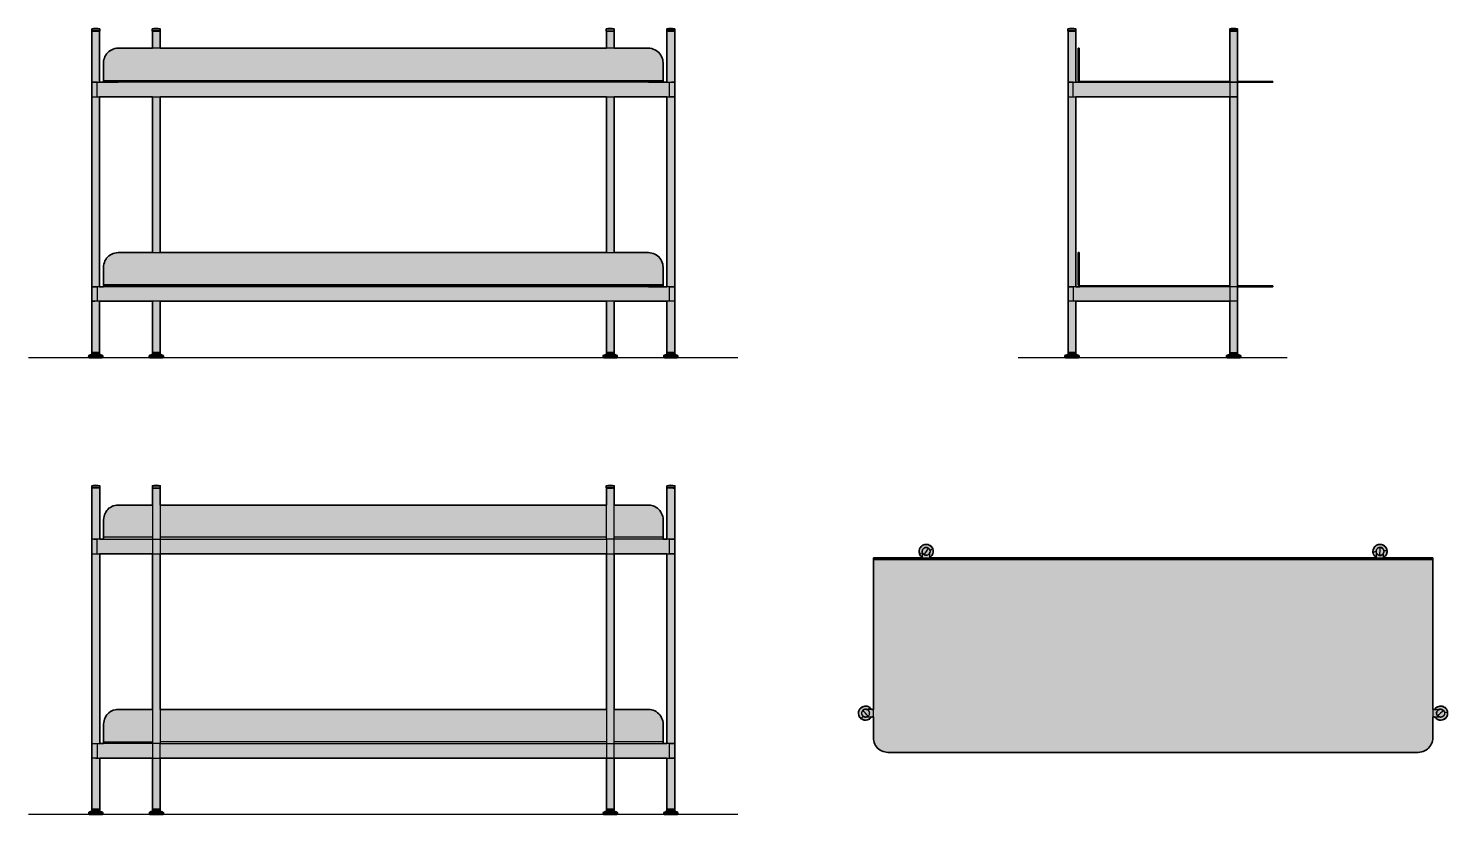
# Model space of a CAD drawing. Header units: millimetres. Extents: x 0 to 2917, y 0 to 1616.
import ezdxf

# ---------------------------------------------------------------- set-up
doc = ezdxf.new("R2010")
doc.units = ezdxf.units.MM
doc.layers.add('Blocks', color=7, linetype='Continuous')
doc.layers.add('Blocks$Fill', color=7, linetype='Continuous', true_color=0xffffff)
for name, color, linetype, lineweight, true_color in [('Blocks$Inner', 7, 'Continuous', 25, 0x007f00), ('Blocks$Outline', 7, 'Continuous', 35, 0xff3f3f), ('Groud', 7, 'Continuous', 25, 0x243775)]:
    doc.layers.add(name, color=color, linetype=linetype, lineweight=lineweight, true_color=true_color)

# ---------------------------------------------------------------- blocks, each defined once
blk = doc.blocks.new('Compile Shelving System Front')
at = {"layer": 'Blocks$Fill'}
h = blk.add_hatch(color=256, dxfattribs=at)
h.paths.add_polyline_path([(133.3, 8.1), (128, 6.3), (125.9, 5.3), (124.1, 4.6), (124.1, 4.2), (123.8, 4.2), (124.1, 1.8), (124.1, 1.4), (124.1, 1.1), (124.5, 0.7), (124.5, 0.4), (124.8, 0.4), (125.2, 0), (125.5, 0), (151.6, 0), (152, 0.4), (152.3, 0.4), (152.7, 0.7), (152.7, 1.1), (152.7, 1.4), (153, 1.8), (153, 4.2), (152.7, 4.2), (152.7, 4.6), (150.6, 5.6), (147.8, 6.7), (143.5, 8.1), (146, 8.1), (146, 8.5), (146.3, 8.5), (146.3, 8.8), (146.3, 10.9), (146.3, 116.1), (255, 116.1), (255, 8.5), (255.4, 8.5), (255.4, 8.1), (255.7, 8.1), (256.4, 8.1), (257.8, 8.1), (252.2, 6.3), (250.4, 5.3), (248.7, 4.6), (248.7, 4.2), (248.3, 4.2), (248.3, 1.8), (249.7, 0), (251.1, 0), (276.2, 0), (277.6, 1.8), (277.6, 4.2), (277.2, 4.2), (277.2, 4.6), (275.1, 5.6), (272.3, 6.7), (268.1, 8.1), (270.5, 8.1), (270.5, 8.5), (270.9, 8.5), (270.9, 8.8), (270.9, 10.9), (270.9, 116.1), (1188.1, 116.1), (1188.1, 8.5), (1188.5, 8.1), (1188.8, 8.1), (1190.9, 8.1), (1185.3, 6.3), (1183.5, 5.3), (1181.7, 4.6), (1181.4, 4.6), (1181.4, 4.2), (1181.4, 1.4), (1182.8, 0), (1208.2, 0), (1209.3, 0), (1210.3, 1.1), (1210.3, 4.6), (1207.9, 5.6), (1205.4, 6.7), (1200.8, 8.1), (1203.6, 8.1), (1203.6, 8.5), (1204, 8.8), (1204, 9.2), (1204, 116.1), (1312.3, 116.1), (1312.3, 9.2), (1312.6, 8.8), (1312.6, 8.5), (1313, 8.1), (1313.3, 8.1), (1315.5, 8.1), (1309.8, 6.3), (1307.7, 5.3), (1306.3, 4.6), (1305.9, 4.6), (1305.9, 4.2), (1305.9, 1.4), (1306.3, 1.1), (1306.3, 0.7), (1306.6, 0.4), (1307, 0.4), (1307.3, 0), (1307.7, 0), (1333.8, 0), (1334.1, 0.4), (1334.9, 1.1), (1334.9, 1.4), (1334.9, 4.6), (1332.4, 5.6), (1329.9, 6.7), (1325.3, 8.1), (1328.2, 8.1), (1328.2, 8.5), (1328.5, 8.8), (1328.5, 9.2), (1328.5, 10.9), (1328.5, 116.1), (1328.5, 671), (1328.2, 671), (1327.4, 671), (1327.8, 671.3), (1328.2, 671.3), (1328.5, 671.3), (1328.5, 671.7), (1328.9, 671.7), (1328.5, 675.6), (1328.5, 675.9), (1328.2, 675.9), (1324.3, 676.6), (1320.4, 677), (1315.5, 676.6), (1312.6, 675.9), (1312.3, 675.9), (1312.3, 675.6), (1312.3, 671.3), (1312.6, 671.3), (1313, 671.3), (1313.7, 671), (1312.3, 671), (1312.3, 566.2), (1304.5, 566.2), (1304.5, 606.1), (1304.2, 609.6), (1303.8, 612.8), (1302.8, 615.9), (1301.3, 619.1), (1299.9, 621.9), (1297.8, 624.8), (1295.7, 627.2), (1293.2, 629.7), (1290.4, 631.5), (1287.6, 633.2), (1284.4, 634.3), (1281.2, 635.4), (1277.7, 636.1), (1274.5, 636.1), (1204, 636.1), (1204, 671), (1203.6, 671), (1202.9, 671), (1203.3, 671.3), (1204, 671.3), (1204, 671.7), (1204.3, 671.7), (1204, 675.6), (1204, 675.9), (1203.6, 675.9), (1199.7, 676.6), (1195.9, 677), (1190.9, 676.6), (1188.1, 675.9), (1187.7, 675.9), (1187.7, 675.6), (1187.7, 671.3), (1188.1, 671.3), (1188.5, 671.3), (1189.2, 671), (1188.1, 671), (1188.1, 636.1), (270.9, 636.1), (270.9, 671), (270.2, 671), (269.8, 671), (270.5, 671.3), (270.9, 671.3), (271.2, 671.3), (271.2, 671.7), (271.2, 675.9), (270.9, 675.9), (267, 676.6), (262.8, 677), (258.2, 676.6), (255, 675.9), (254.6, 675.9), (254.6, 675.6), (254.6, 671.3), (255, 671.3), (255.7, 671.3), (256.1, 671), (255, 671), (255, 636.1), (180.9, 636.1), (177.7, 635.4), (174.6, 634.3), (171.4, 633.2), (168.6, 631.5), (165.7, 629.7), (163.3, 627.2), (160.8, 624.8), (159, 621.9), (157.3, 619.1), (156.2, 615.9), (155.2, 612.8), (154.5, 609.6), (154.5, 606.1), (154.5, 566.2), (146.3, 566.2), (146.3, 671), (146, 671), (145.3, 671), (146, 671.3), (146.3, 671.3), (146.7, 671.3), (146.7, 671.7), (146.7, 675.9), (146.3, 675.9), (142.5, 676.6), (138.6, 677), (133.6, 676.6), (130.5, 675.9), (130.1, 675.6), (130.1, 671.7), (130.1, 671.3), (130.5, 671.3), (131.2, 671.3), (131.5, 671), (130.5, 671), (130.5, 566.2), (130.5, 8.5), (130.8, 8.5), (130.8, 8.1), (131.2, 8.1)], flags=0)
h.paths.add_polyline_path([(1304.5, 148.2), (1304.5, 186.3), (1304.2, 189.4), (1303.8, 192.6), (1302.8, 196.1), (1301.3, 199), (1299.9, 202.1), (1297.8, 205), (1295.7, 207.4), (1293.2, 209.5), (1290.4, 211.7), (1287.6, 213.1), (1284.4, 214.5), (1281.2, 215.2), (1277.7, 215.9), (1274.5, 216.3), (1204, 216.3), (1204, 536.2), (1312.3, 536.2), (1312.3, 146), (1304.5, 146)], flags=0)
h.paths.add_polyline_path([(255, 216.3), (184.4, 216.3), (180.9, 215.9), (177.7, 215.2), (174.6, 214.5), (171.4, 213.1), (168.6, 211.7), (165.7, 209.5), (163.3, 207.4), (160.8, 205), (159, 202.1), (157.3, 199), (156.2, 196.1), (155.2, 192.6), (154.5, 189.4), (154.5, 186.3), (154.5, 146), (146.3, 146), (146.3, 536.2), (255, 536.2)], flags=0)
h.paths.add_polyline_path([(270.9, 216.3), (270.9, 536.2), (1188.1, 536.2), (1188.1, 216.3)], flags=0)
at = {"layer": 'Blocks$Inner'}
for p, q in [((258.5, 671), (259.2, 671)), ((184.4, 146), (184.4, 148.2)), ((1204, 10.9), (1204, 116.1))]:
    blk.add_line(p, q, dxfattribs=at)
for points in [[(130.1, 675.6), (130.5, 675.9), (130.8, 675.9), (131.5, 675.9), (132.6, 675.9), (134, 675.9), (135.4, 675.9), (137.2, 675.9), (138.9, 675.9), (140.7, 675.9), (142.1, 675.9), (143.5, 675.9), (144.9, 675.9), (145.6, 675.9), (146, 675.9), (146.3, 675.9), (146.7, 675.9), (146.7, 675.6)], [(130.5, 671.3), (130.8, 671.3), (131.5, 671.3), (132.6, 671.3), (134, 671.3), (135.4, 671.3), (137.2, 671.3), (138.9, 671.3), (140.7, 671.3), (142.1, 671.3), (143.5, 671.3), (144.9, 671.3), (145.6, 671.3), (146.3, 671.3), (146.7, 671.3), (146.7, 671.7), (146.7, 675.6), (146.3, 675.6), (145.6, 675.6), (144.6, 675.6), (143.2, 675.6), (141.8, 675.6), (140, 675.6), (138.2, 675.6), (136.8, 675.6), (135.1, 675.6), (133.6, 675.6), (132.2, 675.6), (131.2, 675.6), (130.5, 675.6), (130.1, 675.6), (130.1, 671.7), (130.1, 671.3), (130.5, 671.3), (131.2, 671.3), (131.5, 671), (132.2, 671), (134, 671), (135.8, 671), (138.2, 671), (140.3, 671), (142.5, 671), (143.2, 671), (143.2, 671.3), (143.5, 671.3)], [(146.7, 671.7), (146.3, 671.7), (145.6, 671.7), (144.6, 671.7), (143.2, 671.7), (141.8, 671.7), (140, 671.7), (138.2, 671.7), (136.8, 671.7), (135.1, 671.7), (133.6, 671.7), (132.2, 671.7), (131.2, 671.7), (130.5, 671.7), (130.1, 671.7)], [(143.5, 675.9), (141.1, 676.6), (138.6, 677), (133.6, 676.6), (130.5, 675.9)], [(146.3, 671.3), (146, 671.3), (145.3, 671), (144.2, 671), (142.8, 671), (141.4, 671), (139.6, 671), (137.9, 671), (136.5, 671), (134.7, 671), (133.3, 671), (132.2, 671), (131.2, 671), (130.5, 671), (130.5, 566.2), (131.2, 566.2), (132.2, 566.2), (133.3, 566.2), (134.7, 566.2), (136.5, 566.2), (137.9, 566.2), (139.6, 566.2), (141.1, 566.2), (154.5, 566.2), (154.5, 568), (154.5, 568.3), (154.5, 568.7), (154.5, 569), (154.5, 569.4), (154.5, 569.7), (154.5, 570.1)], [(146.3, 675.9), (142.5, 676.6), (138.6, 677)], [(146.3, 566.2), (146.3, 671), (146, 671), (145.3, 671), (144.6, 671), (143.2, 671)], [(258.5, 671.3), (260.3, 671.3), (262.1, 671.3), (263.8, 671.3), (265.6, 671.3), (267, 671.3), (268.4, 671.3), (269.5, 671.3), (270.5, 671.3), (270.9, 671.3), (271.2, 671.3), (271.2, 671.7), (271.2, 675.6), (270.9, 675.6), (270.5, 675.6), (269.8, 675.6), (268.8, 675.6), (267.3, 675.6), (265.9, 675.6), (264.2, 675.6), (262.4, 675.6), (261, 675.6), (259.2, 675.6), (257.8, 675.6), (256.8, 675.6), (255.7, 675.6), (255, 675.6), (254.6, 675.6), (254.6, 675.9), (255, 675.9), (255.4, 675.9), (256.4, 675.9), (257.5, 675.9), (258.9, 675.9), (260.3, 675.9), (262.1, 675.9), (263.8, 675.9), (265.6, 675.9), (267, 675.9), (268.4, 675.9), (269.5, 675.9), (270.2, 675.9), (270.9, 675.9)], [(254.6, 675.6), (254.6, 671.7), (254.6, 671.3), (255, 671.3), (255.4, 671.3), (256.1, 671.3), (257.5, 671.3), (258.5, 671.3), (258.9, 671.3), (259.2, 671), (261.4, 671), (263.8, 671), (265.9, 671), (267.7, 671), (269.1, 671), (269.8, 671), (270.5, 671.3)], [(271.2, 671.7), (270.5, 671.7), (269.8, 671.7), (268.8, 671.7), (267.3, 671.7), (265.9, 671.7), (264.2, 671.7), (262.4, 671.7), (261, 671.7), (259.2, 671.7), (257.8, 671.7), (256.4, 671.7), (255.7, 671.7), (255, 671.7), (254.6, 671.7)], [(262.8, 677), (258.2, 676.6), (255, 675.9)], [(255, 671.3), (255.7, 671.3), (256.1, 671)], [(270.9, 636.1), (270.9, 671), (270.2, 671), (269.5, 671), (268.1, 671), (266.6, 671), (265.2, 671), (263.5, 671), (261.7, 671), (259.9, 671), (258.5, 671), (257.1, 671), (256.1, 671), (255.4, 671), (255, 671), (255, 636.1)], [(271.2, 675.6), (271.2, 675.9), (270.9, 675.9), (267, 676.6), (262.8, 677), (260.3, 676.6), (258.9, 675.9)], [(1187.7, 671.7), (1188.1, 671.7), (1188.8, 671.7), (1189.9, 671.7), (1191.3, 671.7), (1192.7, 671.7), (1194.4, 671.7), (1196.2, 671.7), (1198, 671.7), (1199.4, 671.7), (1200.8, 671.7), (1202.2, 671.7), (1203.3, 671.7), (1204, 671.7), (1204.3, 671.7), (1204, 675.6), (1204, 675.9), (1203.6, 675.9), (1199.7, 676.6), (1195.9, 677), (1190.9, 676.6), (1188.1, 675.9), (1187.7, 675.9), (1187.7, 675.6), (1187.7, 671.7), (1187.7, 671.3), (1188.1, 671.3), (1188.5, 671.3), (1189.5, 671.3), (1190.6, 671.3), (1192, 671.3), (1193.4, 671.3), (1195.2, 671.3), (1196.9, 671.3), (1198.7, 671.3), (1200.4, 671.3), (1201.5, 671.3), (1202.6, 671.3), (1203.6, 671.3), (1204, 671.3)], [(1204, 675.6), (1203.6, 675.6), (1203.3, 675.6), (1202.2, 675.6), (1200.8, 675.6), (1199.4, 675.6), (1198, 675.6), (1196.2, 675.6), (1194.4, 675.6), (1192.7, 675.6), (1191.3, 675.6), (1189.9, 675.6), (1188.8, 675.6), (1188.1, 675.6), (1187.7, 675.6)], [(1195.9, 677), (1195.5, 676.6), (1195.2, 675.9), (1193.4, 675.9), (1192, 675.9), (1190.6, 675.9), (1189.5, 675.9), (1188.5, 675.9), (1188.1, 675.9)], [(1204, 636.1), (1204, 671), (1203.6, 671), (1202.9, 671), (1202.2, 671), (1200.8, 671), (1199.4, 671), (1197.6, 671), (1195.9, 671), (1194.1, 671), (1192.7, 671), (1191.3, 671), (1189.9, 671), (1188.8, 671), (1188.1, 671), (1188.1, 636.1)], [(1188.5, 671.3), (1189.2, 671), (1189.5, 671), (1190.6, 671), (1192.3, 671), (1194.8, 671), (1195.5, 671)], [(1203.6, 675.9), (1203.3, 675.9), (1202.6, 675.9), (1201.5, 675.9), (1200.4, 675.9), (1198.7, 675.9), (1196.9, 675.9), (1195.2, 675.9)], [(1195.2, 671.3), (1195.5, 671), (1197.6, 671), (1199.7, 671), (1201.5, 671), (1202.6, 671), (1202.9, 671), (1203.3, 671.3), (1204, 671.3), (1204, 671.7)], [(1328.2, 675.9), (1327.4, 675.9), (1326.7, 675.9), (1325.3, 675.9), (1323.9, 675.9), (1322.5, 675.9), (1320.7, 675.9), (1319, 675.9), (1317.2, 675.9), (1315.8, 675.9), (1314.4, 675.9), (1313.3, 675.9), (1313, 675.9), (1312.6, 675.9), (1312.3, 675.9), (1312.3, 675.6), (1313, 675.6), (1313.7, 675.6), (1314.7, 675.6), (1316.2, 675.6), (1317.6, 675.6), (1319.3, 675.6), (1321.1, 675.6), (1322.9, 675.6), (1324.3, 675.6), (1325.7, 675.6), (1326.7, 675.6), (1327.8, 675.6), (1328.5, 675.6), (1328.9, 671.7), (1328.5, 671.7), (1327.8, 671.7), (1327.1, 671.7), (1325.7, 671.7), (1324.3, 671.7), (1322.9, 671.7), (1321.1, 671.7), (1319.3, 671.7), (1317.6, 671.7), (1316.2, 671.7), (1314.7, 671.7), (1313.7, 671.7), (1312.6, 671.7), (1312.3, 671.7)], [(1312.3, 675.6), (1312.3, 671.7), (1312.3, 671.3), (1312.6, 671.3), (1313.3, 671.3), (1314.4, 671.3), (1314.7, 671.3), (1315.1, 671), (1316.9, 671), (1319, 671), (1321.4, 671), (1323.6, 671), (1325.3, 671), (1326.7, 671), (1327.4, 671)], [(1328.5, 671.7), (1328.5, 671.3), (1328.2, 671.3), (1327.8, 671.3), (1327.4, 671), (1326.4, 671), (1325, 671), (1323.6, 671), (1322.2, 671), (1320.4, 671), (1318.6, 671), (1316.9, 671), (1315.5, 671), (1314.4, 671), (1313.3, 671), (1312.6, 671), (1312.3, 671), (1312.3, 566.2)], [(1328.5, 675.6), (1328.5, 675.9), (1328.2, 675.9), (1324.3, 676.6), (1320.4, 677), (1315.5, 676.6), (1312.6, 675.9)], [(1312.6, 671.3), (1313, 671.3), (1313.7, 671), (1314.7, 671), (1315.1, 671)], [(1320.4, 677), (1316.9, 676.6), (1314.4, 675.9)], [(1314.4, 671.3), (1315.8, 671.3), (1317.2, 671.3), (1319, 671.3), (1320.7, 671.3), (1322.5, 671.3), (1323.9, 671.3), (1325.7, 671.3), (1326.7, 671.3), (1327.8, 671.3)], [(1328.5, 566.2), (1328.5, 671), (1328.2, 671), (1327.4, 671), (1327.1, 671)], [(1304.5, 570.1), (1304.5, 606.1), (1304.2, 609.6), (1303.8, 612.8), (1302.8, 615.9), (1301.3, 619.1), (1299.9, 621.9), (1297.8, 624.8), (1295.7, 627.2), (1293.2, 629.7), (1290.4, 631.5), (1287.6, 633.2), (1284.4, 634.3), (1281.2, 635.4), (1277.7, 636.1), (1274.5, 636.1), (184.4, 636.1), (180.9, 636.1), (177.7, 635.4), (174.6, 634.3), (171.4, 633.2), (168.6, 631.5), (165.7, 629.7), (163.3, 627.2), (160.8, 624.8), (159, 621.9), (157.3, 619.1), (156.2, 615.9), (155.2, 612.8), (154.5, 609.6), (154.5, 606.1), (154.5, 570.1), (1304.5, 570.1), (1304.5, 569.7), (1304.5, 569.4), (1304.5, 569), (1304.5, 568.7), (1304.5, 568.3), (1304.5, 568), (1304.5, 566.2), (1317.6, 566.2), (1318.6, 566.2), (1320.4, 566.2), (1322.2, 566.2), (1323.6, 566.2), (1325, 566.2), (1326.4, 566.2), (1327.4, 566.2), (1328.2, 566.2), (1328.5, 566.2), (1328.5, 536.2), (1327.8, 536.2), (1327.1, 536.2), (1326, 536.2), (1324.6, 536.2), (1323.2, 536.2), (1321.4, 536.2), (1319.7, 536.2), (1317.9, 536.2), (1317.6, 536.2), (1317.6, 566.2)], [(184.4, 568), (180.9, 568), (177.7, 568), (174.6, 568), (171.4, 568), (168.6, 568), (165.7, 568), (163.3, 568), (160.8, 568), (159, 568), (157.3, 568), (156.2, 568), (155.2, 568), (154.5, 568)], [(154.5, 566.2), (155.2, 566.2), (156.2, 566.2), (157.3, 566.2), (159, 566.2), (160.8, 566.2), (163.3, 566.2), (165.7, 566.2), (168.6, 566.2), (171.4, 566.2), (174.6, 566.2), (177.7, 566.2), (180.9, 566.2), (184.4, 566.2), (184.4, 568), (1274.5, 568)], [(1304.5, 568), (1304.2, 568), (1303.8, 568), (1302.8, 568), (1301.3, 568), (1299.9, 568), (1297.8, 568), (1295.7, 568), (1293.2, 568), (1290.4, 568), (1287.6, 568), (1284.4, 568), (1281.2, 568), (1277.7, 568), (1274.5, 568), (1274.5, 566.2), (184.4, 566.2)], [(1274.5, 566.2), (1277.7, 566.2), (1281.2, 566.2), (1284.4, 566.2), (1287.6, 566.2), (1290.4, 566.2), (1293.2, 566.2), (1295.7, 566.2), (1297.8, 566.2), (1299.9, 566.2), (1301.3, 566.2), (1302.8, 566.2), (1303.8, 566.2), (1304.2, 566.2), (1304.5, 566.2)], [(1326.4, 566.2), (1325.3, 566.2), (1323.9, 566.2), (1322.2, 566.2)], [(154.5, 149.9), (154.5, 186.3), (154.5, 189.4), (155.2, 192.6), (156.2, 196.1), (157.3, 199), (159, 202.1), (160.8, 205), (163.3, 207.4), (165.7, 209.5), (168.6, 211.7), (171.4, 213.1), (174.6, 214.5), (177.7, 215.2), (180.9, 215.9), (184.4, 216.3), (1274.5, 216.3), (1277.7, 215.9), (1281.2, 215.2), (1284.4, 214.5), (1287.6, 213.1), (1290.4, 211.7), (1293.2, 209.5), (1295.7, 207.4), (1297.8, 205), (1299.9, 202.1), (1301.3, 199), (1302.8, 196.1), (1303.8, 192.6), (1304.2, 189.4), (1304.5, 186.3), (1304.5, 149.9), (154.5, 149.9), (154.5, 149.6), (154.5, 149.2), (154.5, 148.9), (154.5, 148.5), (154.5, 148.2), (154.5, 146), (141.1, 146), (140, 146), (138.6, 146), (136.8, 146), (135.1, 146), (133.6, 146), (132.2, 146), (131.5, 146), (130.8, 146), (130.5, 146), (130.5, 536.2), (130.8, 536.2), (131.5, 536.2), (132.2, 536.2), (133.6, 536.2), (135.1, 536.2), (136.8, 536.2), (138.6, 536.2), (140, 536.2), (141.1, 536.2), (1317.6, 536.2), (1318.6, 536.2), (1320.4, 536.2), (1322.2, 536.2), (1323.9, 536.2), (1325.3, 536.2), (1326.4, 536.2), (1327.4, 536.2), (1328.2, 536.2), (1328.5, 536.2), (1328.5, 146), (1328.2, 146), (1327.4, 146), (1326.4, 146), (1325.3, 146), (1323.9, 146), (1322.2, 146), (1320.4, 146), (1318.6, 146), (1317.6, 146), (1304.5, 146)], [(146.3, 146), (146.3, 536.2)], [(255, 536.2), (255, 216.3)], [(270.9, 216.3), (270.9, 536.2)], [(1188.1, 536.2), (1188.1, 216.3)], [(1204, 216.3), (1204, 536.2)], [(1312.3, 536.2), (1312.3, 146)], [(1328.5, 116.1), (1328.2, 116.1), (1327.4, 116.1), (1326.4, 116.1), (1325.3, 116.1), (1323.9, 116.1), (1322.2, 116.1), (1320.4, 116.1), (1318.6, 116.1), (1317.6, 116.1), (141.1, 116.1), (140.3, 116.1), (138.6, 116.1), (136.8, 116.1), (135.4, 116.1), (133.6, 116.1), (132.6, 116.1), (131.5, 116.1), (130.8, 116.1), (130.5, 116.1), (130.5, 146), (131.2, 146), (132.2, 146), (133.3, 146), (134.7, 146), (136.5, 146), (137.9, 146), (139.6, 146), (141.1, 146), (141.1, 116.1), (140, 116.1), (138.6, 116.1)], [(1274.5, 148.2), (184.4, 148.2), (180.9, 148.2), (177.7, 148.2), (174.6, 148.2), (171.4, 148.2), (168.6, 148.2), (165.7, 148.2), (163.3, 148.2), (160.8, 148.2), (159, 148.2), (157.3, 148.2), (156.2, 148.2), (155.2, 148.2), (154.5, 148.2)], [(1304.5, 148.2), (1304.2, 148.2), (1303.8, 148.2), (1302.8, 148.2), (1301.3, 148.2), (1299.9, 148.2), (1297.8, 148.2), (1295.7, 148.2), (1293.2, 148.2), (1290.4, 148.2), (1287.6, 148.2), (1284.4, 148.2), (1281.2, 148.2), (1277.7, 148.2), (1274.5, 148.2), (1274.5, 146), (184.4, 146), (180.9, 146), (177.7, 146), (174.6, 146), (171.4, 146), (168.6, 146), (165.7, 146), (163.3, 146), (160.8, 146), (159, 146), (157.3, 146), (156.2, 146), (155.2, 146), (154.5, 146)], [(1274.5, 146), (1277.7, 146), (1281.2, 146), (1284.4, 146), (1287.6, 146), (1290.4, 146), (1293.2, 146), (1295.7, 146), (1297.8, 146), (1299.9, 146), (1301.3, 146), (1302.8, 146), (1303.8, 146), (1304.2, 146), (1304.5, 146), (1304.5, 148.2), (1304.5, 148.5), (1304.5, 148.9), (1304.5, 149.2), (1304.5, 149.6), (1304.5, 149.9)], [(1317.6, 116.1), (1317.6, 146), (1317.9, 146), (1319.7, 146), (1321.4, 146), (1323.2, 146), (1324.6, 146), (1326, 146), (1327.1, 146), (1327.8, 146), (1328.5, 146), (1328.5, 116.1), (1328.5, 10.9)], [(146.3, 10.9), (145.6, 10.9), (144.9, 10.9), (143.9, 10.9), (142.5, 10.9), (140.7, 10.9), (139.3, 10.9), (137.5, 10.9), (135.8, 10.9), (134.4, 10.9), (132.9, 10.9), (131.9, 10.9), (130.8, 10.9), (130.5, 10.9), (130.5, 116.1)], [(131.5, 116.1), (132.2, 116.1), (133.6, 116.1), (135.1, 116.1), (136.8, 116.1)], [(134, 8.1), (136.5, 8.1), (137.9, 8.1), (139.3, 8.1), (140.7, 8.1), (142.1, 8.1), (143.9, 8.1), (145.3, 8.1), (145.6, 8.1), (146, 8.1), (146, 8.5), (146.3, 8.5), (146.3, 8.8), (146.3, 9.2), (146.3, 10.9), (146.3, 116.1)], [(255, 116.1), (255, 10.9), (255, 9.2), (255.7, 9.2), (256.8, 9.2), (257.8, 9.2), (259.2, 9.2), (261, 9.2), (262.8, 9.2), (264.5, 9.2), (265.9, 9.2), (267.7, 9.2), (268.8, 9.2), (269.8, 9.2), (270.5, 9.2), (270.9, 9.2)], [(255, 9.2), (255, 8.8), (255, 8.5), (255.4, 8.5), (255.4, 8.1), (255.7, 8.1), (256.4, 8.1), (257.8, 8.1), (258.5, 8.1), (259.9, 8.1), (261.4, 8.1), (262.8, 8.1), (265.2, 8.1), (267.7, 8.1), (268.4, 8.1), (269.1, 8.1), (269.8, 8.1), (270.2, 8.1), (270.5, 8.1), (270.5, 8.5), (270.9, 8.5), (270.9, 8.8), (270.9, 9.2), (270.9, 10.9), (270.9, 116.1)], [(1203.6, 10.9), (1202.9, 10.9), (1201.9, 10.9), (1200.8, 10.9), (1199.4, 10.9), (1197.6, 10.9), (1195.9, 10.9), (1194.1, 10.9), (1192.7, 10.9), (1190.9, 10.9), (1189.9, 10.9), (1188.8, 10.9), (1188.1, 10.9), (1188.1, 9.2), (1188.1, 8.8), (1188.1, 8.5), (1188.5, 8.1), (1188.8, 8.1), (1189.9, 8.1), (1190.6, 8.1), (1191.6, 8.1), (1192.7, 8.1), (1194.1, 8.1), (1196.6, 8.1), (1199, 8.1), (1200.4, 8.1), (1201.5, 8.1), (1202.2, 8.1), (1202.6, 8.1), (1202.9, 8.1), (1203.3, 8.1), (1203.6, 8.1), (1203.6, 8.5), (1204, 8.8), (1204, 9.2), (1204, 10.9), (1203.6, 10.9), (1203.3, 10.9), (1202.2, 10.9), (1201.2, 10.9), (1199.7, 10.9), (1198, 10.9), (1196.2, 10.9), (1194.4, 10.9), (1193, 10.9), (1191.3, 10.9), (1190.2, 10.9), (1189.2, 10.9), (1188.5, 10.9), (1188.1, 10.9), (1188.1, 116.1)], [(1312.3, 116.1), (1312.3, 10.9), (1312.3, 9.2), (1312.6, 8.8), (1312.6, 8.5), (1313, 8.1), (1313.3, 8.1), (1314.4, 8.1), (1315.1, 8.1), (1316.2, 8.1), (1317.2, 8.1), (1318.6, 8.1), (1321.1, 8.1), (1323.6, 8.1), (1325, 8.1), (1326, 8.1), (1326.7, 8.1), (1327.1, 8.1), (1327.4, 8.1), (1327.8, 8.1), (1328.2, 8.1), (1328.2, 8.5), (1328.5, 8.8), (1328.5, 9.2), (1328.5, 10.9), (1328.2, 10.9), (1327.8, 10.9), (1326.7, 10.9), (1325.7, 10.9), (1324.3, 10.9), (1322.5, 10.9), (1320.7, 10.9), (1319, 10.9), (1317.6, 10.9), (1315.8, 10.9), (1314.7, 10.9), (1313.7, 10.9), (1313, 10.9), (1312.6, 10.9), (1312.3, 10.9)], [(130.5, 9.2), (130.5, 8.8), (130.5, 8.5), (130.8, 8.5), (130.8, 8.1), (131.2, 8.1), (133.3, 8.1), (128, 6.3), (125.9, 5.3), (124.1, 4.6)], [(152.7, 4.6), (152.3, 4.6), (151.6, 4.6), (150.9, 4.6), (149.5, 4.6), (148.1, 4.6), (146.3, 4.6), (144.2, 4.6), (142.1, 4.6), (140, 4.6), (137.9, 4.6), (135.8, 4.6), (133.6, 4.6), (131.5, 4.6), (129.8, 4.6), (128, 4.6), (126.6, 4.6), (125.5, 4.6), (124.8, 4.6), (124.1, 4.6), (124.1, 4.2)], [(153, 1.8), (152.7, 1.8), (152, 1.8), (150.9, 1.8), (149.9, 1.8), (148.1, 1.8), (146.3, 1.8), (144.6, 1.8), (142.5, 1.8), (140, 1.8), (137.9, 1.8), (135.4, 1.8), (133.3, 1.8), (131.2, 1.8), (129.4, 1.8), (127.6, 1.8), (126.2, 1.8), (125.2, 1.8), (124.5, 1.8), (124.1, 1.8)], [(133.6, 8.1), (134, 8.1), (135.1, 8.1), (135.4, 8.1), (132.6, 6.7), (130.8, 5.6), (129.8, 4.6)], [(130.5, 10.9), (130.5, 9.2), (130.8, 9.2), (131.9, 9.2), (132.9, 9.2), (134.4, 9.2), (135.8, 9.2), (137.5, 9.2), (139.3, 9.2), (140.7, 9.2), (142.5, 9.2), (143.9, 9.2), (144.9, 9.2), (145.6, 9.2), (146.3, 9.2)], [(130.8, 10.9), (131.5, 10.9), (132.6, 10.9), (133.6, 10.9), (135.4, 10.9), (136.8, 10.9), (138.6, 10.9), (140.3, 10.9), (142.1, 10.9), (143.5, 10.9), (144.6, 10.9), (145.6, 10.9)], [(152.7, 4.2), (152.7, 4.6), (150.6, 5.6), (147.8, 6.7), (143.5, 8.1)], [(248.3, 1.8), (249.7, 0), (251.1, 0), (252.2, 0), (253.6, 0), (255.4, 0), (257.5, 0), (259.9, 0), (262.4, 0), (264.9, 0), (267, 0), (269.1, 0), (271.2, 0), (273, 0), (274.1, 0), (275.1, 0), (275.5, 0), (275.8, 0), (276.2, 0), (277.6, 1.8), (277.6, 4.2), (277.2, 4.2), (276.9, 4.2), (276.2, 4.2), (274.8, 4.2), (273.3, 4.2), (271.9, 4.2), (269.8, 4.2), (267.7, 4.2), (265.6, 4.2), (263.5, 4.2), (261, 4.2), (258.9, 4.2), (256.8, 4.2), (254.6, 4.2), (252.9, 4.2), (251.5, 4.2), (250.1, 4.2), (249.4, 4.2), (248.7, 4.2), (248.3, 4.2), (248.3, 1.8), (248.7, 1.8), (249.4, 1.8), (250.1, 1.8), (251.5, 1.8), (252.9, 1.8), (254.6, 1.8), (256.8, 1.8), (258.9, 1.8), (261, 1.8), (263.5, 1.8), (265.6, 1.8), (267.7, 1.8), (269.8, 1.8), (271.6, 1.8), (273.3, 1.8), (274.8, 1.8), (276.2, 1.8), (276.9, 1.8), (277.2, 1.8), (277.6, 1.8)], [(257.8, 8.1), (252.2, 6.3), (250.4, 5.3), (248.7, 4.6)], [(277.2, 4.2), (277.2, 4.6), (276.5, 4.6), (275.8, 4.6), (274.8, 4.6), (273.3, 4.6), (271.6, 4.6), (269.8, 4.6), (267.7, 4.6), (265.6, 4.6), (263.5, 4.6), (261, 4.6), (258.9, 4.6), (256.8, 4.6), (255, 4.6), (253.2, 4.6), (251.5, 4.6), (250.4, 4.6), (249.4, 4.6), (249, 4.6), (248.7, 4.6), (248.7, 4.2)], [(249.4, 4.6), (251.5, 5.6), (253.9, 6.7), (258.2, 8.1)], [(270.9, 10.9), (270.5, 10.9), (269.8, 10.9), (268.8, 10.9), (267.7, 10.9), (265.9, 10.9), (264.5, 10.9), (262.8, 10.9), (261, 10.9), (259.2, 10.9), (257.8, 10.9), (256.8, 10.9), (255.7, 10.9), (255, 10.9)], [(255.7, 10.9), (256.4, 10.9), (257.5, 10.9), (258.9, 10.9), (260.6, 10.9), (262.1, 10.9), (263.8, 10.9), (265.6, 10.9), (267, 10.9), (268.4, 10.9), (269.5, 10.9), (270.5, 10.9)], [(277.2, 4.6), (275.1, 5.6), (272.3, 6.7), (268.1, 8.1)], [(1210.3, 1.8), (1210.3, 4.2), (1210, 4.2), (1209.6, 4.2), (1208.6, 4.2), (1207.1, 4.2), (1205.7, 4.2), (1204, 4.2), (1201.9, 4.2), (1199.7, 4.2), (1197.6, 4.2), (1195.2, 4.2), (1193, 4.2), (1190.6, 4.2), (1188.8, 4.2), (1186.7, 4.2), (1185.3, 4.2), (1183.9, 4.2), (1182.8, 4.2), (1182.1, 4.2), (1181.4, 4.2), (1181.4, 4.6), (1181.7, 4.6), (1183.5, 5.3), (1185.3, 6.3), (1190.9, 8.1)], [(1181.4, 1.8), (1181.4, 1.4), (1182.8, 0), (1183.2, 0), (1183.5, 0), (1183.9, 0), (1184.9, 0), (1186.3, 0), (1188.1, 0), (1190.2, 0), (1192.7, 0), (1194.8, 0), (1197.3, 0), (1199.4, 0), (1201.9, 0), (1204, 0), (1205.7, 0), (1207.1, 0), (1207.9, 0), (1208.2, 0), (1208.9, 0), (1209.3, 0), (1210.3, 1.1), (1210.3, 1.4), (1210.3, 1.8), (1210, 1.8), (1209.6, 1.8), (1208.6, 1.8), (1207.1, 1.8), (1205.7, 1.8), (1204, 1.8), (1201.9, 1.8), (1199.7, 1.8), (1197.6, 1.8), (1195.2, 1.8), (1193, 1.8), (1190.9, 1.8), (1188.8, 1.8), (1186.7, 1.8), (1185.3, 1.8), (1183.9, 1.8), (1182.8, 1.8), (1182.1, 1.8), (1181.4, 1.8), (1181.4, 4.2)], [(1210.3, 4.2), (1210.3, 4.6), (1210, 4.6), (1209.3, 4.6), (1208.2, 4.6), (1207.1, 4.6), (1205.4, 4.6), (1203.6, 4.6), (1201.9, 4.6), (1199.7, 4.6), (1197.3, 4.6), (1195.2, 4.6), (1193, 4.6), (1190.9, 4.6), (1188.8, 4.6), (1187, 4.6), (1185.3, 4.6), (1183.9, 4.6), (1182.8, 4.6), (1182.1, 4.6), (1181.7, 4.6)], [(1188.1, 9.2), (1188.5, 9.2), (1189.2, 9.2), (1190.2, 9.2), (1191.3, 9.2), (1193, 9.2), (1194.4, 9.2), (1196.2, 9.2), (1198, 9.2), (1199.7, 9.2), (1201.2, 9.2), (1202.2, 9.2), (1203.3, 9.2), (1203.6, 9.2), (1204, 9.2)], [(1210.3, 4.6), (1207.9, 5.6), (1205.4, 6.7), (1200.8, 8.1)], [(1309.8, 6.3), (1308, 5.3), (1306.3, 4.6), (1305.9, 4.6), (1305.9, 4.2), (1305.9, 1.8), (1305.9, 1.4), (1306.3, 1.1), (1306.3, 0.7), (1306.6, 0.4), (1307, 0.4), (1307.3, 0), (1307.7, 0), (1308, 0), (1308.4, 0), (1309.5, 0), (1310.9, 0), (1312.6, 0), (1314.7, 0), (1317.2, 0), (1319.3, 0), (1321.8, 0), (1323.9, 0), (1326.4, 0), (1328.2, 0), (1330.3, 0), (1331.7, 0), (1332.4, 0), (1332.7, 0), (1333.4, 0), (1333.8, 0), (1334.1, 0.4), (1334.5, 0.7), (1334.9, 1.1), (1334.9, 1.4), (1334.9, 1.8), (1334.9, 4.2), (1334.9, 4.6), (1334.5, 4.6), (1333.8, 4.6), (1332.7, 4.6), (1331.7, 4.6), (1329.9, 4.6), (1328.2, 4.6), (1326.4, 4.6), (1324.3, 4.6), (1321.8, 4.6), (1319.7, 4.6), (1317.6, 4.6), (1315.5, 4.6), (1313.3, 4.6), (1311.6, 4.6), (1309.8, 4.6), (1308.4, 4.6), (1307.3, 4.6), (1306.6, 4.6), (1306.3, 4.6), (1307.7, 5.3), (1309.8, 6.3), (1315.5, 8.1)], [(1334.9, 4.2), (1334.5, 4.2), (1333.8, 4.2), (1333.1, 4.2), (1331.7, 4.2), (1330.3, 4.2), (1328.5, 4.2), (1326.4, 4.2), (1324.3, 4.2), (1321.8, 4.2), (1319.7, 4.2), (1317.6, 4.2), (1315.1, 4.2), (1313.3, 4.2), (1311.2, 4.2), (1309.8, 4.2), (1308.4, 4.2), (1307.3, 4.2), (1306.3, 4.2), (1305.9, 4.2)], [(1334.9, 1.8), (1334.5, 1.8), (1333.8, 1.8), (1333.1, 1.8), (1331.7, 1.8), (1330.3, 1.8), (1328.2, 1.8), (1326.4, 1.8), (1324.3, 1.8), (1321.8, 1.8), (1319.7, 1.8), (1317.6, 1.8), (1315.1, 1.8), (1313.3, 1.8), (1311.2, 1.8), (1309.8, 1.8), (1308.4, 1.8), (1307.3, 1.8), (1306.6, 1.8), (1305.9, 1.8)], [(1312.3, 9.2), (1312.6, 9.2), (1313, 9.2), (1313.7, 9.2), (1314.7, 9.2), (1315.8, 9.2), (1317.6, 9.2), (1319, 9.2), (1320.7, 9.2), (1322.5, 9.2), (1324.3, 9.2), (1325.7, 9.2), (1326.7, 9.2), (1327.8, 9.2), (1328.2, 9.2), (1328.5, 9.2)], [(1312.6, 10.9), (1313.3, 10.9), (1314.4, 10.9), (1315.5, 10.9), (1317.2, 10.9), (1318.6, 10.9), (1320.4, 10.9), (1322.2, 10.9), (1323.9, 10.9), (1325.3, 10.9), (1326.4, 10.9), (1327.4, 10.9), (1328.2, 10.9)], [(1334.9, 4.6), (1332.4, 5.6), (1329.9, 6.7), (1325.3, 8.1)]]:
    blk.add_lwpolyline(points, dxfattribs=at)
for points in [[(139.6, 536.2), (141.1, 536.2), (141.1, 566.2), (140, 566.2), (138.6, 566.2), (136.8, 566.2), (135.1, 566.2), (133.6, 566.2), (132.2, 566.2), (131.5, 566.2), (130.8, 566.2), (130.5, 566.2), (130.5, 536.2), (131.2, 536.2), (132.2, 536.2), (133.3, 536.2), (134.7, 536.2), (136.5, 536.2), (137.9, 536.2)], [(124.1, 4.2), (123.8, 4.2), (124.1, 1.8), (124.1, 1.4), (124.1, 1.1), (124.5, 0.7), (124.5, 0.4), (124.8, 0.4), (125.2, 0), (125.5, 0), (125.9, 0), (126.6, 0), (127.6, 0), (129.1, 0), (130.8, 0), (132.6, 0), (134.7, 0), (137.2, 0), (140, 0), (142.5, 0), (144.6, 0), (146.7, 0), (148.1, 0), (149.5, 0), (150.2, 0), (150.9, 0), (151.3, 0), (151.6, 0), (152, 0.4), (152.3, 0.4), (152.7, 0.7), (152.7, 1.1), (152.7, 1.4), (153, 1.8), (153, 4.2), (152.7, 4.2), (152, 4.2), (150.9, 4.2), (149.9, 4.2), (148.1, 4.2), (146.3, 4.2), (144.6, 4.2), (142.5, 4.2), (140, 4.2), (137.9, 4.2), (135.4, 4.2), (133.3, 4.2), (131.2, 4.2), (129.4, 4.2), (127.6, 4.2), (126.2, 4.2), (125.2, 4.2), (124.5, 4.2)]]:
    blk.add_lwpolyline(points, close=True, dxfattribs=at)
at = {"layer": 'Blocks$Outline'}
for points in [[(146.3, 671.3), (146.7, 671.3), (146.7, 671.7), (146.7, 675.6), (146.7, 675.9), (146.3, 675.9), (142.5, 676.6), (138.6, 677), (133.6, 676.6), (130.5, 675.9), (130.1, 675.6), (130.1, 671.7)], [(130.1, 671.7), (130.1, 671.3), (130.5, 671.3), (131.2, 671.3), (131.5, 671)], [(131.5, 671), (131.2, 671), (130.5, 671), (130.5, 566.2), (130.5, 536.2), (130.5, 146), (130.5, 116.1), (130.5, 10.9), (130.5, 9.2), (130.5, 8.8), (130.5, 8.5), (130.8, 8.5), (130.8, 8.1), (131.2, 8.1), (133.3, 8.1)], [(145.3, 671), (146, 671.3)], [(146.3, 566.2), (146.3, 671), (146, 671), (145.3, 671)], [(146, 671.3), (146.3, 671.3)], [(270.9, 675.9), (267, 676.6), (262.8, 677), (258.2, 676.6), (255, 675.9), (254.6, 675.9), (254.6, 675.6), (254.6, 671.7), (254.6, 671.3), (255, 671.3)], [(255, 671.3), (255.4, 671.3), (255.7, 671.3)], [(256.1, 671), (255.4, 671), (255, 671), (255, 636.1)], [(255.7, 671.3), (256.1, 671)], [(269.8, 671), (270.5, 671.3), (270.9, 671.3), (271.2, 671.3), (271.2, 671.7), (271.2, 675.6), (271.2, 675.9), (270.9, 675.9)], [(270.9, 636.1), (270.9, 671), (270.2, 671), (269.8, 671)], [(1188.1, 675.9), (1187.7, 675.9), (1187.7, 675.6), (1187.7, 671.7), (1187.7, 671.3), (1188.1, 671.3)], [(1203.6, 675.9), (1199.7, 676.6), (1195.9, 677), (1190.9, 676.6), (1188.1, 675.9)], [(1188.1, 671.3), (1188.5, 671.3)], [(1189.2, 671), (1188.8, 671), (1188.1, 671), (1188.1, 636.1)], [(1188.5, 671.3), (1189.2, 671)], [(1202.9, 671), (1203.3, 671.3), (1204, 671.3), (1204, 671.7), (1204.3, 671.7), (1204, 675.6), (1204, 675.9), (1203.6, 675.9)], [(1204, 636.1), (1204, 671), (1203.6, 671), (1202.9, 671)], [(1312.6, 675.9), (1312.3, 675.9), (1312.3, 675.6), (1312.3, 671.7), (1312.3, 671.3), (1312.6, 671.3)], [(1313.7, 671), (1313.3, 671), (1312.6, 671), (1312.3, 671), (1312.3, 566.2)], [(1328.2, 675.9), (1324.3, 676.6), (1320.4, 677), (1315.5, 676.6), (1312.6, 675.9)], [(1312.6, 671.3), (1313, 671.3)], [(1313, 671.3), (1313.7, 671)], [(1327.4, 671), (1327.8, 671.3), (1328.2, 671.3), (1328.5, 671.3), (1328.5, 671.7), (1328.9, 671.7), (1328.5, 675.6), (1328.5, 675.9), (1328.2, 675.9)], [(1328.5, 116.1), (1328.5, 146), (1328.5, 536.2), (1328.5, 566.2), (1328.5, 671), (1328.2, 671), (1327.4, 671)], [(255, 636.1), (184.4, 636.1), (180.9, 636.1), (177.7, 635.4), (174.6, 634.3), (171.4, 633.2), (168.6, 631.5), (165.7, 629.7), (163.3, 627.2), (160.8, 624.8), (159, 621.9), (157.3, 619.1), (156.2, 615.9), (155.2, 612.8), (154.5, 609.6), (154.5, 606.1), (154.5, 570.1), (154.5, 569.7), (154.5, 569.4), (154.5, 569), (154.5, 568.7), (154.5, 568.3), (154.5, 568), (154.5, 566.2)], [(1188.1, 636.1), (270.9, 636.1)], [(1304.5, 566.2), (1304.5, 568), (1304.5, 568.3), (1304.5, 568.7), (1304.5, 569), (1304.5, 569.4), (1304.5, 569.7), (1304.5, 570.1), (1304.5, 606.1), (1304.2, 609.6), (1303.8, 612.8), (1302.8, 615.9), (1301.3, 619.1), (1299.9, 621.9), (1297.8, 624.8), (1295.7, 627.2), (1293.2, 629.7), (1290.4, 631.5), (1287.6, 633.2), (1284.4, 634.3), (1281.2, 635.4), (1277.7, 636.1), (1274.5, 636.1), (1204, 636.1)], [(154.5, 566.2), (146.3, 566.2)], [(1312.3, 566.2), (1304.5, 566.2)], [(146.3, 146), (146.3, 536.2)], [(146.3, 536.2), (255, 536.2)], [(255, 536.2), (255, 216.3)], [(270.9, 216.3), (270.9, 536.2)], [(270.9, 536.2), (1188.1, 536.2)], [(1188.1, 536.2), (1188.1, 216.3)], [(1204, 216.3), (1204, 536.2)], [(1204, 536.2), (1312.3, 536.2)], [(1312.3, 536.2), (1312.3, 146)], [(255, 216.3), (184.4, 216.3), (180.9, 215.9), (177.7, 215.2), (174.6, 214.5), (171.4, 213.1), (168.6, 211.7), (165.7, 209.5), (163.3, 207.4), (160.8, 205), (159, 202.1), (157.3, 199), (156.2, 196.1), (155.2, 192.6), (154.5, 189.4), (154.5, 186.3), (154.5, 149.9), (154.5, 149.6), (154.5, 149.2), (154.5, 148.9), (154.5, 148.5), (154.5, 148.2), (154.5, 146)], [(1188.1, 216.3), (270.9, 216.3)], [(1304.5, 148.2), (1304.5, 148.5), (1304.5, 148.9), (1304.5, 149.2), (1304.5, 149.6), (1304.5, 149.9), (1304.5, 186.3), (1304.2, 189.4), (1303.8, 192.6), (1302.8, 196.1), (1301.3, 199), (1299.9, 202.1), (1297.8, 205), (1295.7, 207.4), (1293.2, 209.5), (1290.4, 211.7), (1287.6, 213.1), (1284.4, 214.5), (1281.2, 215.2), (1277.7, 215.9), (1274.5, 216.3), (1204, 216.3)], [(154.5, 146), (146.3, 146)], [(1304.5, 146), (1304.5, 148.2)], [(1312.3, 146), (1304.5, 146)], [(146.3, 10.9), (146.3, 116.1)], [(146.3, 116.1), (255, 116.1)], [(255, 116.1), (255, 10.9), (255, 9.2), (255, 8.8), (255, 8.5), (255.4, 8.5), (255.4, 8.1), (255.7, 8.1), (256.4, 8.1)], [(270.9, 10.9), (270.9, 116.1)], [(270.9, 116.1), (1188.1, 116.1)], [(1188.1, 116.1), (1188.1, 10.9), (1188.1, 9.2), (1188.1, 8.8), (1188.1, 8.5), (1188.5, 8.1), (1188.8, 8.1), (1189.9, 8.1), (1190.6, 8.1), (1190.9, 8.1)], [(1200.8, 8.1), (1201.5, 8.1), (1202.2, 8.1), (1202.6, 8.1), (1202.9, 8.1), (1203.3, 8.1), (1203.6, 8.1), (1203.6, 8.5), (1204, 8.8), (1204, 9.2), (1204, 10.9), (1204, 116.1)], [(1204, 116.1), (1312.3, 116.1)], [(1312.3, 116.1), (1312.3, 10.9), (1312.3, 9.2), (1312.6, 8.8), (1312.6, 8.5), (1313, 8.1), (1313.3, 8.1), (1314.4, 8.1), (1315.1, 8.1), (1315.5, 8.1)], [(1328.5, 10.9), (1328.5, 116.1)], [(133.3, 8.1), (128, 6.3), (125.9, 5.3), (124.1, 4.6), (124.1, 4.2), (123.8, 4.2), (124.1, 1.8), (124.1, 1.4), (124.1, 1.1), (124.5, 0.7), (124.5, 0.4), (124.8, 0.4), (125.2, 0), (125.5, 0), (125.9, 0), (126.6, 0), (127.6, 0), (129.1, 0), (130.8, 0), (132.6, 0), (134.7, 0), (137.2, 0), (140, 0), (142.5, 0), (144.6, 0), (146.7, 0), (148.1, 0), (149.5, 0), (150.2, 0), (150.9, 0), (151.3, 0), (151.6, 0), (152, 0.4), (152.3, 0.4), (152.7, 0.7), (152.7, 1.1), (152.7, 1.4), (153, 1.8), (153, 4.2), (152.7, 4.2), (152.7, 4.6), (150.6, 5.6), (147.8, 6.7), (143.5, 8.1)], [(143.5, 8.1), (143.9, 8.1), (145.3, 8.1), (145.6, 8.1), (146, 8.1), (146, 8.5), (146.3, 8.5), (146.3, 8.8), (146.3, 9.2), (146.3, 10.9)], [(248.7, 4.2), (248.3, 4.2)], [(248.3, 4.2), (248.3, 1.8)], [(248.3, 1.8), (249.7, 0), (251.1, 0)], [(257.8, 8.1), (252.2, 6.3), (250.4, 5.3), (248.7, 4.6), (248.7, 4.2)], [(251.1, 0), (252.2, 0), (253.6, 0), (255.4, 0), (257.5, 0), (259.9, 0), (262.4, 0), (264.9, 0), (267, 0), (269.1, 0), (271.2, 0), (273, 0), (274.1, 0), (275.1, 0), (275.5, 0), (275.8, 0), (276.2, 0)], [(256.4, 8.1), (257.8, 8.1)], [(268.1, 8.1), (268.4, 8.1), (269.1, 8.1), (269.8, 8.1), (270.2, 8.1), (270.5, 8.1), (270.5, 8.5), (270.9, 8.5), (270.9, 8.8), (270.9, 9.2), (270.9, 10.9)], [(277.2, 4.2), (277.2, 4.6), (275.1, 5.6), (272.3, 6.7), (268.1, 8.1)], [(276.2, 0), (277.6, 1.8)], [(277.6, 4.2), (277.2, 4.2)], [(277.6, 1.8), (277.6, 4.2)], [(1181.7, 4.6), (1181.4, 4.6), (1181.4, 4.2), (1181.4, 1.8), (1181.4, 1.4)], [(1181.4, 1.4), (1182.8, 0)], [(1190.9, 8.1), (1185.3, 6.3), (1183.5, 5.3), (1181.7, 4.6)], [(1182.8, 0), (1183.2, 0), (1183.5, 0), (1183.9, 0), (1184.9, 0), (1186.3, 0), (1188.1, 0), (1190.2, 0), (1192.7, 0), (1194.8, 0), (1197.3, 0), (1199.4, 0), (1201.9, 0), (1204, 0), (1205.7, 0), (1207.1, 0), (1207.9, 0), (1208.2, 0)], [(1210.3, 1.1), (1210.3, 1.4), (1210.3, 1.8), (1210.3, 4.2), (1210.3, 4.6), (1207.9, 5.6), (1205.4, 6.7), (1200.8, 8.1)], [(1208.2, 0), (1208.9, 0), (1209.3, 0)], [(1209.3, 0), (1210.3, 1.1)], [(1306.3, 4.6), (1305.9, 4.6), (1305.9, 4.2), (1305.9, 1.8), (1305.9, 1.4), (1306.3, 1.1), (1306.3, 0.7), (1306.6, 0.4), (1307, 0.4), (1307.3, 0), (1307.7, 0), (1308, 0), (1308.4, 0), (1309.5, 0), (1310.9, 0), (1312.6, 0), (1314.7, 0), (1317.2, 0), (1319.3, 0), (1321.8, 0), (1323.9, 0), (1326.4, 0), (1328.2, 0), (1330.3, 0), (1331.7, 0), (1332.4, 0), (1332.7, 0), (1333.4, 0), (1333.8, 0), (1334.1, 0.4), (1334.5, 0.7), (1334.9, 1.1), (1334.9, 1.4), (1334.9, 1.8), (1334.9, 4.2), (1334.9, 4.6), (1332.4, 5.6), (1329.9, 6.7), (1325.3, 8.1)], [(1315.5, 8.1), (1309.8, 6.3), (1307.7, 5.3), (1306.3, 4.6)], [(1325.3, 8.1), (1326, 8.1), (1326.7, 8.1), (1327.1, 8.1), (1327.4, 8.1), (1327.8, 8.1), (1328.2, 8.1), (1328.2, 8.5), (1328.5, 8.8), (1328.5, 9.2), (1328.5, 10.9)]]:
    blk.add_lwpolyline(points, dxfattribs=at)
blk = doc.blocks.new('Compile Shelving System Back')
at = {"layer": 'Blocks$Fill'}
h = blk.add_hatch(color=256, dxfattribs=at)
h.paths.add_polyline_path([(1335.2, 1.8), (1335.2, 1.4), (1334.9, 1.1), (1334.9, 0.7), (1334.5, 0.4), (1334.1, 0.4), (1333.8, 0), (1333.4, 0), (1307.3, 0), (1307, 0.4), (1306.6, 0.4), (1306.6, 0.7), (1306.3, 1.1), (1306.3, 1.4), (1306.3, 1.8), (1306.3, 4.2), (1306.3, 4.6), (1308, 5.3), (1310.2, 6.3), (1315.5, 8.1), (1313, 8.1), (1313, 8.5), (1312.6, 8.5), (1312.6, 8.8), (1312.6, 9.2), (1312.6, 10.9), (1312.6, 116.1), (1204, 116.1), (1204, 10.9), (1204, 9.2), (1204, 8.5), (1203.6, 8.1), (1203.3, 8.1), (1203.3, 8.1), (1202.9, 8.1), (1202.6, 8.1), (1202.6, 8.1), (1201.5, 8.1), (1201.5, 8.1), (1201.2, 8.1), (1205.4, 6.7), (1208.2, 5.6), (1210.3, 4.6), (1210.7, 4.6), (1210.7, 4.2), (1210.7, 1.8), (1210.7, 1.4), (1209.3, 0), (1184.2, 0), (1182.8, 0), (1181.7, 1.1), (1181.7, 1.8), (1181.7, 4.2), (1181.7, 4.6), (1183.5, 5.3), (1185.6, 6.3), (1191.3, 8.1), (1190.9, 8.1), (1190.9, 8.1), (1189.5, 8.1), (1188.5, 8.1), (1188.5, 8.5), (1188.1, 8.8), (1188.1, 9.2), (1188.1, 10.9), (1188.1, 116.1), (271.2, 116.1), (271.2, 10.9), (271.2, 9.2), (271.2, 8.8), (270.9, 8.8), (270.9, 8.5), (270.5, 8.1), (270.2, 8.1), (268.1, 8.1), (272.6, 6.7), (275.1, 5.6), (277.2, 4.6), (277.6, 4.6), (277.6, 4.2), (277.6, 1.8), (277.6, 1.1), (277.2, 0.7), (276.9, 0.4), (276.5, 0.4), (276.2, 0), (275.8, 0), (249.7, 0), (249.7, 0.4), (249.4, 0.4), (249, 0.7), (248.7, 1.1), (248.7, 1.4), (248.7, 1.8), (248.7, 4.2), (248.7, 4.6), (249, 4.6), (251.1, 5.6), (252.5, 6.3), (253.4, 6.6), (253.6, 6.7), (258.2, 8.1), (255.7, 8.1), (255.4, 8.5), (255.4, 8.8), (255, 8.8), (255, 9.2), (255, 10.9), (255, 116.1), (146.7, 116.1), (146.7, 10.9), (146.7, 9.2), (146.7, 8.8), (146.3, 8.5), (146, 8.1), (145.6, 8.1), (143.5, 8.1), (148.1, 6.7), (150.6, 5.6), (152.7, 4.6), (153, 4.6), (153, 4.2), (153, 1.8), (153, 1.1), (152.7, 0.7), (152, 0), (151.6, 0), (125.5, 0), (125.2, 0.4), (124.8, 0.4), (124.5, 0.7), (124.5, 1.1), (124.1, 1.4), (124.1, 1.8), (124.1, 4.2), (124.1, 4.6), (124.5, 4.6), (126.6, 5.6), (128, 6.3), (128.9, 6.6), (129.1, 6.7), (133.6, 8.1), (131.2, 8.1), (130.8, 8.5), (130.8, 8.8), (130.5, 8.8), (130.5, 9.2), (130.5, 10.9), (130.5, 116.1), (130.5, 146), (130.5, 566.2), (130.5, 671), (130.8, 671), (131.9, 671), (131.2, 671.3), (130.5, 671.3), (130.5, 671.7), (130.5, 675.6), (130.5, 675.9), (130.8, 675.9), (133.6, 676.6), (138.6, 677), (142.5, 676.6), (146.3, 675.9), (146.7, 675.9), (146.7, 675.6), (146.7, 671.7), (146.7, 671.3), (146.3, 671.3), (146, 671.3), (145.6, 671), (146.7, 671), (146.7, 566.2), (154.5, 566.2), (154.5, 570.1), (154.5, 606.1), (154.8, 609.6), (155.5, 612.8), (156.2, 615.9), (157.6, 619.1), (159, 621.9), (161.2, 624.8), (163.3, 627.2), (165.7, 629.7), (168.6, 631.5), (171.7, 633.2), (174.6, 634.3), (178.1, 635.4), (181.3, 636.1), (184.4, 636.1), (255, 636.1), (255, 671), (255.4, 671), (256.1, 671), (255.7, 671.3), (255, 671.3), (255, 671.7), (255, 675.6), (255, 675.9), (255.4, 675.9), (258.2, 676.6), (263.1, 677), (267, 676.6), (270.9, 675.9), (271.2, 675.9), (271.2, 675.6), (271.2, 671.7), (271.2, 671.3), (270.9, 671.3), (270.5, 671.3), (270.2, 671), (271.2, 671), (271.2, 636.1), (1188.1, 636.1), (1188.1, 671), (1188.5, 671), (1189.2, 671), (1188.8, 671.3), (1188.1, 671.3), (1187.7, 671.7), (1187.7, 675.6), (1188.1, 675.6), (1188.1, 675.9), (1188.5, 675.9), (1191.3, 676.6), (1196.2, 677), (1200.1, 676.6), (1204, 675.9), (1204.3, 675.9), (1204.3, 675.6), (1204.3, 671.7), (1204.3, 671.3), (1204, 671.3), (1203.6, 671.3), (1202.9, 671), (1204, 671), (1204, 636.1), (1278.1, 636.1), (1281.2, 635.4), (1284.4, 634.3), (1287.6, 633.2), (1290.4, 631.5), (1293.2, 629.7), (1295.7, 627.2), (1298.2, 624.8), (1299.9, 621.9), (1301.7, 619.1), (1302.8, 615.9), (1303.8, 612.8), (1304.5, 609.6), (1304.5, 606.1), (1304.5, 570.1), (1304.5, 566.2), (1312.6, 566.2), (1312.6, 671), (1313, 671), (1313.7, 671), (1313.3, 671.3), (1312.6, 671.3), (1312.3, 671.7), (1312.3, 675.6), (1312.6, 675.9), (1315.8, 676.6), (1320.7, 677), (1324.6, 676.6), (1328.5, 675.9), (1328.9, 675.9), (1328.9, 675.6), (1328.9, 671.7), (1328.9, 671.3), (1328.5, 671.3), (1328.2, 671.3), (1327.4, 671), (1328.5, 671), (1328.5, 566.2), (1328.5, 536.2), (1328.5, 146), (1328.5, 116.1), (1328.5, 10.9), (1328.5, 9.2), (1328.5, 8.5), (1328.2, 8.5), (1328.2, 8.1), (1327.8, 8.1), (1325.7, 8.1), (1329.9, 6.7), (1332.7, 5.6), (1334.9, 4.6), (1335.2, 4.2)], flags=0)
h.paths.add_polyline_path([(255, 536.2), (146.7, 536.2), (146.7, 146), (154.5, 146), (154.5, 149.9), (154.5, 186.3), (154.8, 189.4), (155.5, 192.6), (156.2, 196.1), (157.6, 199), (159, 202.1), (161.2, 205), (163.3, 207.4), (165.7, 209.5), (168.6, 211.7), (171.7, 213.1), (174.6, 214.5), (178.1, 215.2), (181.3, 215.9), (184.4, 216.3), (255, 216.3)], flags=0)
h.paths.add_polyline_path([(1204, 536.2), (1204, 216.3), (1274.5, 216.3), (1278.1, 215.9), (1281.2, 215.2), (1284.4, 214.5), (1287.6, 213.1), (1290.4, 211.7), (1293.2, 209.5), (1295.7, 207.4), (1298.2, 205), (1299.9, 202.1), (1301.7, 199), (1302.8, 196.1), (1303.8, 192.6), (1304.5, 189.4), (1304.5, 186.3), (1304.5, 149.9), (1304.5, 146), (1312.6, 146), (1312.6, 536.2)], flags=0)
h.paths.add_polyline_path([(1188.1, 536.2), (271.2, 536.2), (271.2, 216.3), (1188.1, 216.3)], flags=0)
at = {"layer": 'Blocks$Inner'}
for p, q in [((1304.5, 570.1), (1204, 570.1)), ((1304.5, 149.9), (1204, 149.9))]:
    blk.add_line(p, q, dxfattribs=at)
for points in [[(146.3, 675.9), (142.5, 676.6), (138.6, 677), (135.8, 676.6), (132.6, 675.9), (131.5, 675.9), (131.2, 675.9), (130.8, 675.9), (130.5, 675.9), (130.5, 675.6), (130.5, 671.7), (130.5, 671.3), (130.8, 671.3), (131.5, 671.3), (132.6, 671.3), (134, 671.3), (135.4, 671.3), (137.2, 671.3), (138.9, 671.3), (140.7, 671.3), (142.1, 671.3), (143.5, 671.3), (144.9, 671.3), (145.6, 671.3), (146.3, 671.3)], [(130.5, 675.6), (131.2, 675.6), (131.9, 675.6), (132.9, 675.6), (134.4, 675.6), (135.8, 675.6), (137.5, 675.6), (139.3, 675.6), (141.1, 675.6), (142.5, 675.6), (143.9, 675.6), (144.9, 675.6), (146, 675.6), (146.7, 675.6)], [(146.7, 671.7), (146, 671.7), (145.3, 671.7), (143.9, 671.7), (142.5, 671.7), (141.1, 671.7), (139.3, 671.7), (137.5, 671.7), (135.8, 671.7), (134.4, 671.7), (132.9, 671.7), (131.9, 671.7), (130.8, 671.7), (130.5, 671.7)], [(146.7, 566.2), (146.7, 671), (146.3, 671), (146, 671), (145.3, 671), (143.9, 671), (142.5, 671), (141.1, 671), (139.3, 671), (137.5, 671), (135.8, 671), (134.4, 671), (132.9, 671), (131.9, 671), (131.2, 671), (130.8, 671), (130.5, 671), (130.5, 566.2), (130.5, 536.2), (130.5, 146), (130.5, 116.1), (130.5, 10.9), (130.5, 9.2), (130.8, 9.2), (131.2, 9.2), (132.2, 9.2), (133.3, 9.2), (134.7, 9.2), (136.5, 9.2), (138.2, 9.2), (140, 9.2), (141.4, 9.2), (143.2, 9.2), (144.2, 9.2), (145.3, 9.2), (146.3, 9.2), (146.7, 9.2)], [(138.6, 677), (133.6, 676.6), (130.8, 675.9)], [(130.8, 671.3), (131.2, 671.3), (131.9, 671)], [(145.6, 671), (146, 671.3), (146.3, 671.3), (146.7, 671.3), (146.7, 671.7), (146.7, 675.6), (146.7, 675.9), (146.3, 675.9), (145.6, 675.9), (144.9, 675.9), (143.5, 675.9), (142.1, 675.9), (140.7, 675.9), (138.9, 675.9), (137.2, 675.9), (135.4, 675.9), (134, 675.9), (132.6, 675.9)], [(132.9, 671), (133.3, 671), (132.9, 671.3), (132.6, 671.3)], [(255, 570.1), (154.5, 570.1), (154.5, 569.4), (154.5, 568.7), (154.5, 568), (154.5, 567.3), (154.5, 566.9), (154.5, 566.6), (154.5, 566.2), (255, 566.2), (255.4, 566.2), (256.4, 566.2), (257.5, 566.2), (258.5, 566.2), (260.3, 566.2), (261.7, 566.2), (263.5, 566.2), (265.2, 566.2), (267, 566.2), (268.4, 566.2), (269.5, 566.2), (270.5, 566.2), (270.9, 566.2), (271.2, 566.2), (1188.1, 566.2), (1188.1, 671), (1188.5, 671), (1188.8, 671), (1189.9, 671), (1190.9, 671), (1192.3, 671), (1194.4, 671), (1196.9, 671), (1199, 671)], [(270.2, 671), (270.5, 671.3), (270.9, 671.3), (271.2, 671.3), (271.2, 671.7), (271.2, 675.6), (271.2, 675.9), (270.9, 675.9), (270.5, 675.9), (269.8, 675.9), (268.8, 675.9), (267.3, 675.9), (265.9, 675.9), (264.2, 675.9), (262.4, 675.9), (260.6, 675.9), (259.2, 675.9), (257.8, 675.9), (256.8, 675.9), (255.7, 675.9), (255.4, 675.9), (255, 675.9), (255, 675.6), (255, 671.7), (255, 671.3), (255.4, 671.3), (255.7, 671.3), (256.4, 671.3), (257.8, 671.3), (259.2, 671.3), (260.6, 671.3), (262.4, 671.3), (262.4, 671), (264.2, 671), (265.6, 671), (267.3, 671), (268.8, 671), (269.8, 671), (270.5, 671), (270.9, 671), (271.2, 671), (271.2, 566.2), (271.2, 536.2), (271.2, 146), (1188.1, 146), (1188.5, 146), (1189.2, 146), (1190.2, 146), (1191.6, 146), (1193, 146), (1194.8, 146), (1196.6, 146), (1198.3, 146), (1199.7, 146), (1201.2, 146), (1202.6, 146), (1203.3, 146), (1204, 146), (1304.5, 146)], [(255, 675.6), (255.4, 675.6), (256.1, 675.6), (257.1, 675.6), (258.5, 675.6), (259.9, 675.6), (261.7, 675.6), (263.1, 675.6), (264.9, 675.6), (266.6, 675.6), (268.1, 675.6), (269.5, 675.6), (270.2, 675.6), (270.9, 675.6), (271.2, 675.6)], [(255, 671.7), (255.4, 671.7), (256.1, 671.7), (257.1, 671.7), (258.5, 671.7), (259.9, 671.7), (261.7, 671.7), (263.1, 671.7), (264.9, 671.7), (266.6, 671.7), (268.1, 671.7), (269.5, 671.7), (270.2, 671.7), (270.9, 671.7), (271.2, 671.7)], [(268.8, 671), (267, 671), (264.9, 671), (262.4, 671), (260.6, 671), (258.9, 671), (257.5, 671), (256.4, 671), (255.7, 671), (255.4, 671), (255, 671), (255, 566.2), (255, 536.2), (255, 146), (255, 116.1), (255, 10.9), (255, 9.2), (255.4, 9.2), (255.7, 9.2), (256.8, 9.2), (257.8, 9.2), (259.2, 9.2), (261, 9.2), (262.8, 9.2), (264.5, 9.2), (265.9, 9.2), (267.7, 9.2), (268.8, 9.2), (269.8, 9.2), (270.5, 9.2), (271.2, 9.2)], [(270.9, 675.9), (267, 676.6), (263.1, 677), (258.2, 676.6), (255.4, 675.9)], [(255.7, 671.3), (256.1, 671), (256.4, 671)], [(256.1, 671), (256.8, 671), (257.8, 671), (259.6, 671), (261.7, 671), (262.4, 671)], [(263.1, 677), (262.8, 676.6), (262.4, 675.9)], [(262.4, 671.3), (264.2, 671.3), (265.9, 671.3), (267.3, 671.3), (268.8, 671.3), (269.8, 671.3), (270.5, 671.3)], [(1203.3, 8.1), (1203.6, 8.1), (1204, 8.5), (1204, 8.8), (1204, 9.2), (1204, 10.9), (1204, 116.1), (1204, 146), (1204, 536.2), (1204, 566.2), (1204, 671), (1203.6, 671), (1202.9, 671), (1201.9, 671), (1200.8, 671), (1199, 671), (1197.6, 671), (1195.9, 671), (1194.1, 671), (1192.3, 671), (1192, 671.3), (1190.6, 671.3), (1189.5, 671.3), (1188.8, 671.3), (1188.1, 671.3), (1187.7, 671.7), (1187.7, 675.6), (1188.1, 675.6), (1188.8, 675.6), (1189.9, 675.6), (1190.9, 675.6), (1192.3, 675.6), (1194.1, 675.6), (1195.9, 675.6), (1197.3, 675.6), (1199, 675.6), (1200.4, 675.6), (1201.9, 675.6), (1202.9, 675.6), (1203.6, 675.6), (1204.3, 675.6)], [(1204.3, 671.7), (1204, 671.7), (1202.9, 671.7), (1201.9, 671.7), (1200.8, 671.7), (1199, 671.7), (1197.3, 671.7), (1195.9, 671.7), (1194.1, 671.7), (1192.3, 671.7), (1190.9, 671.7), (1189.9, 671.7), (1188.8, 671.7), (1188.1, 671.7), (1187.7, 671.7)], [(1204, 675.9), (1200.1, 676.6), (1196.2, 677), (1191.3, 676.6), (1188.5, 675.9), (1188.1, 675.9), (1188.1, 675.6)], [(1192, 671.3), (1193.4, 671.3), (1195.2, 671.3), (1196.9, 671.3), (1198.7, 671.3), (1200.1, 671.3), (1201.5, 671.3), (1202.9, 671.3), (1203.6, 671.3), (1204, 671.3), (1204.3, 671.3), (1204.3, 671.7), (1204.3, 675.6), (1204.3, 675.9), (1204, 675.9), (1203.6, 675.9), (1202.6, 675.9), (1201.5, 675.9), (1200.1, 675.9), (1198.7, 675.9), (1196.9, 675.9), (1195.2, 675.9), (1193.4, 675.9), (1192, 675.9), (1190.6, 675.9), (1189.5, 675.9), (1188.8, 675.9), (1188.5, 675.9)], [(1188.8, 671.3), (1189.2, 671), (1189.5, 671), (1190.2, 671), (1191.6, 671), (1192.3, 671)], [(1192, 675.9), (1194.1, 676.6), (1196.2, 677)], [(1200.8, 671), (1202.2, 671), (1202.9, 671), (1203.6, 671.3)], [(1325.7, 671.3), (1327.1, 671.3), (1327.8, 671.3), (1328.5, 671.3), (1328.9, 671.3), (1328.9, 671.7), (1328.9, 675.6), (1328.9, 675.9), (1328.5, 675.9), (1324.6, 676.6), (1320.7, 677), (1315.8, 676.6), (1312.6, 675.9), (1312.3, 675.6), (1312.3, 671.7), (1312.6, 671.3), (1313, 671.3), (1313.7, 671.3), (1314.7, 671.3), (1316.2, 671.3), (1317.6, 671.3), (1319.3, 671.3), (1321.1, 671.3), (1322.9, 671.3), (1324.3, 671.3), (1325.7, 671.3), (1325.3, 671), (1324.6, 671), (1322.5, 671), (1320.4, 671), (1317.9, 671), (1316.2, 671)], [(1312.3, 675.6), (1312.6, 675.6), (1313.3, 675.6), (1314.4, 675.6), (1315.8, 675.6), (1317.2, 675.6), (1319, 675.6), (1320.4, 675.6), (1322.2, 675.6), (1323.9, 675.6), (1325.3, 675.6), (1326.7, 675.6), (1327.8, 675.6), (1328.5, 675.6), (1328.9, 675.6)], [(1328.9, 671.7), (1328.5, 671.7), (1327.8, 671.7), (1326.7, 671.7), (1325.3, 671.7), (1323.9, 671.7), (1322.2, 671.7), (1320.4, 671.7), (1319, 671.7), (1317.2, 671.7), (1315.8, 671.7), (1314.4, 671.7), (1313.3, 671.7), (1312.6, 671.7), (1312.3, 671.7)], [(1328.5, 675.9), (1328.2, 675.9), (1327.8, 675.9), (1327.1, 675.9), (1325.7, 675.9), (1324.3, 675.9), (1322.9, 675.9), (1321.1, 675.9), (1319.3, 675.9), (1317.6, 675.9), (1316.2, 675.9), (1314.7, 675.9), (1313.7, 675.9), (1313, 675.9), (1312.6, 675.9)], [(1312.6, 671.3), (1313.3, 671.3), (1313.7, 671)], [(1312.6, 116.1), (1312.6, 10.9), (1313.3, 10.9), (1314, 10.9), (1315.5, 10.9), (1316.9, 10.9), (1318.3, 10.9), (1320, 10.9), (1321.8, 10.9), (1323.6, 10.9), (1325, 10.9), (1326.4, 10.9), (1327.4, 10.9), (1328.2, 10.9), (1328.5, 10.9), (1328.5, 116.1), (1328.5, 146), (1328.5, 536.2), (1328.5, 566.2), (1328.5, 671), (1327.8, 671), (1327.1, 671), (1325.7, 671), (1324.3, 671), (1322.9, 671), (1321.1, 671), (1319.3, 671), (1317.6, 671), (1316.2, 671), (1314.7, 671), (1313.7, 671), (1313, 671), (1312.6, 671), (1312.6, 566.2)], [(1320.7, 677), (1323.9, 676.6), (1325.7, 675.9)], [(1325.3, 671), (1326.7, 671), (1327.4, 671), (1328.2, 671.3), (1328.5, 671.3)], [(130.5, 536.2), (130.8, 536.2), (131.5, 536.2), (132.6, 536.2), (133.6, 536.2), (135.4, 536.2), (136.8, 536.2), (138.6, 536.2), (140.3, 536.2), (141.4, 536.2), (255, 536.2), (255.4, 536.2), (255.7, 536.2), (256.8, 536.2), (257.8, 536.2), (259.2, 536.2), (261, 536.2), (262.4, 536.2), (264.2, 536.2), (265.9, 536.2), (267.3, 536.2), (268.8, 536.2), (269.8, 536.2), (270.5, 536.2), (270.9, 536.2), (271.2, 536.2), (1188.1, 536.2), (1188.5, 536.2), (1189.2, 536.2), (1190.2, 536.2), (1191.6, 536.2), (1193, 536.2), (1194.8, 536.2), (1196.6, 536.2), (1198.3, 536.2), (1199.7, 536.2), (1201.2, 536.2), (1202.6, 536.2), (1203.3, 536.2), (1204, 536.2), (1317.9, 536.2), (1319.7, 536.2), (1321.4, 536.2), (1323.2, 536.2), (1324.6, 536.2), (1326, 536.2), (1327.1, 536.2), (1328.2, 536.2), (1328.5, 536.2), (1327.8, 536.2), (1327.1, 536.2), (1325.7, 536.2), (1324.3, 536.2), (1322.9, 536.2), (1321.1, 536.2), (1319.3, 536.2), (1317.9, 536.2), (1317.9, 566.2), (1319.3, 566.2), (1321.1, 566.2), (1322.9, 566.2), (1324.3, 566.2), (1325.7, 566.2), (1327.1, 566.2), (1327.8, 566.2), (1328.5, 566.2), (1328.2, 566.2), (1327.1, 566.2), (1326, 566.2), (1324.6, 566.2), (1323.2, 566.2), (1321.4, 566.2), (1319.7, 566.2), (1317.9, 566.2), (1304.5, 566.2), (1304.5, 566.6), (1304.5, 566.9), (1304.5, 567.3), (1304.5, 568), (1304.5, 568.7), (1304.5, 569.4), (1304.5, 570.1), (1304.5, 606.1), (1304.5, 609.6), (1303.8, 612.8), (1302.8, 615.9), (1301.7, 619.1), (1299.9, 621.9), (1298.2, 624.8), (1295.7, 627.2), (1293.2, 629.7), (1290.4, 631.5), (1287.6, 633.2), (1284.4, 634.3), (1281.2, 635.4), (1278.1, 636.1), (1274.5, 636.1), (1204, 636.1)], [(154.5, 570.1), (154.5, 606.1), (154.8, 609.6), (155.5, 612.8), (156.2, 615.9), (157.6, 619.1), (159, 621.9), (161.2, 624.8), (163.3, 627.2), (165.7, 629.7), (168.6, 631.5), (171.7, 633.2), (174.6, 634.3), (178.1, 635.4), (181.3, 636.1), (184.4, 636.1), (255, 636.1)], [(271.2, 636.1), (1188.1, 636.1)], [(154.5, 566.2), (141.4, 566.2), (141.1, 566.2), (139.6, 566.2), (137.9, 566.2), (136.1, 566.2), (134.4, 566.2), (132.9, 566.2), (131.9, 566.2), (131.2, 566.2), (130.8, 566.2), (130.5, 566.2)], [(130.8, 536.2), (131.2, 536.2), (131.9, 536.2), (132.9, 536.2), (134.4, 536.2), (136.1, 536.2), (137.9, 536.2), (139.6, 536.2), (141.1, 536.2), (141.4, 536.2), (141.4, 566.2)], [(134.4, 566.2), (135.8, 566.2), (137.5, 566.2), (139.3, 566.2), (141.1, 566.2)], [(255.4, 566.2), (255.7, 566.2), (256.4, 566.2)], [(257.5, 566.2), (258.9, 566.2), (260.6, 566.2), (262.4, 566.2), (264.2, 566.2), (265.6, 566.2), (267.3, 566.2), (268.8, 566.2), (269.8, 566.2), (270.5, 566.2)], [(1188.1, 570.1), (271.2, 570.1)], [(1304.5, 566.2), (1204, 566.2), (1203.3, 566.2), (1202.6, 566.2), (1201.2, 566.2), (1199.7, 566.2), (1198.3, 566.2), (1196.6, 566.2), (1194.8, 566.2), (1193, 566.2), (1191.6, 566.2), (1190.2, 566.2), (1189.2, 566.2), (1188.5, 566.2), (1188.1, 566.2), (1188.1, 536.2), (1188.1, 146), (1188.1, 116.1), (1188.1, 10.9), (1188.1, 9.2), (1188.5, 9.2), (1189.2, 9.2), (1190.2, 9.2), (1191.6, 9.2), (1193.4, 9.2), (1194.8, 9.2), (1196.6, 9.2), (1198.3, 9.2), (1200.1, 9.2), (1201.5, 9.2), (1202.6, 9.2), (1203.3, 9.2), (1204, 9.2)], [(1204, 566.2), (1203.6, 566.2), (1202.9, 566.2), (1201.9, 566.2), (1200.8, 566.2), (1199, 566.2), (1197.6, 566.2), (1195.9, 566.2), (1194.1, 566.2), (1192.3, 566.2), (1190.9, 566.2), (1189.9, 566.2), (1188.8, 566.2), (1188.5, 566.2)], [(146.7, 146), (146.7, 536.2)], [(255.4, 536.2), (256.4, 536.2), (257.5, 536.2), (258.5, 536.2), (260.3, 536.2), (261.7, 536.2), (263.5, 536.2), (265.2, 536.2), (267, 536.2), (268.4, 536.2), (269.5, 536.2), (270.5, 536.2)], [(1188.5, 536.2), (1188.8, 536.2), (1189.9, 536.2), (1191.3, 536.2), (1192.7, 536.2), (1194.1, 536.2), (1195.9, 536.2), (1197.6, 536.2), (1199.4, 536.2), (1200.8, 536.2), (1202.2, 536.2), (1202.9, 536.2), (1203.6, 536.2), (1204, 536.2)], [(1312.6, 536.2), (1312.6, 146)], [(154.5, 149.9), (154.5, 186.3), (154.8, 189.4), (155.5, 192.6), (156.2, 196.1), (157.6, 199), (159, 202.1), (161.2, 205), (163.3, 207.4), (165.7, 209.5), (168.6, 211.7), (171.7, 213.1), (174.6, 214.5), (178.1, 215.2), (181.3, 215.9), (184.4, 216.3), (255, 216.3)], [(271.2, 216.3), (1188.1, 216.3)], [(1328.2, 116.1), (1327.4, 116.1), (1326.4, 116.1), (1325, 116.1), (1323.6, 116.1), (1321.8, 116.1), (1320, 116.1), (1318.3, 116.1), (1317.9, 116.1), (1317.9, 146), (1319.3, 146), (1321.1, 146), (1322.9, 146), (1324.3, 146), (1325.7, 146), (1327.1, 146), (1327.8, 146), (1328.5, 146), (1328.2, 146), (1327.1, 146), (1326, 146), (1324.6, 146), (1323.2, 146), (1321.4, 146), (1319.7, 146), (1317.9, 146), (1304.5, 146), (1304.5, 146.4), (1304.5, 146.8), (1304.5, 147.1), (1304.5, 147.8), (1304.5, 148.5), (1304.5, 149.2), (1304.5, 149.9), (1304.5, 186.3), (1304.5, 189.4), (1303.8, 192.6), (1302.8, 196.1), (1301.7, 199), (1299.9, 202.1), (1298.2, 205), (1295.7, 207.4), (1293.2, 209.5), (1290.4, 211.7), (1287.6, 213.1), (1284.4, 214.5), (1281.2, 215.2), (1278.1, 215.9), (1274.5, 216.3), (1204, 216.3)], [(130.5, 146), (130.8, 146), (131.5, 146), (132.6, 146), (133.6, 146), (135.4, 146), (136.8, 146), (138.6, 146), (140.3, 146), (141.4, 146), (154.5, 146)], [(130.8, 146), (131.2, 146), (131.9, 146), (132.9, 146), (134.4, 146), (136.1, 146), (137.9, 146), (139.6, 146), (141.1, 146), (141.4, 146), (141.4, 116.1), (141.1, 116.1), (139.3, 116.1), (137.9, 116.1), (136.1, 116.1), (134.4, 116.1), (132.9, 116.1), (131.9, 116.1), (131.2, 116.1), (130.8, 116.1), (130.5, 116.1)], [(255, 9.2), (255, 8.8), (255.4, 8.8), (255.4, 8.5), (255.7, 8.1), (256.1, 8.1), (256.8, 8.1), (257.8, 8.1), (258.5, 8.1), (259.9, 8.1), (261.4, 8.1), (263.8, 8.1), (266.3, 8.1), (267.7, 8.1), (268.4, 8.1), (269.5, 8.1), (269.8, 8.1), (270.2, 8.1), (270.5, 8.1), (270.9, 8.5), (270.9, 8.8), (271.2, 8.8), (271.2, 9.2), (271.2, 10.9), (271.2, 116.1), (271.2, 146), (270.9, 146), (270.5, 146), (269.5, 146), (268.4, 146), (267, 146), (265.2, 146), (263.5, 146), (261.7, 146), (260.3, 146), (258.5, 146), (257.5, 146), (256.4, 146), (255.4, 146), (255, 146), (154.5, 146), (154.5, 146.4), (154.5, 146.8), (154.5, 147.1), (154.5, 147.8), (154.5, 148.5), (154.5, 149.2), (154.5, 149.9), (255, 149.9)], [(270.5, 146), (269.8, 146), (268.8, 146), (267.3, 146), (265.9, 146), (264.2, 146), (262.4, 146), (261, 146), (259.2, 146), (257.8, 146), (256.8, 146), (255.7, 146), (255.4, 146)], [(1188.1, 149.9), (271.2, 149.9)], [(1188.5, 146), (1188.8, 146), (1189.9, 146), (1191.3, 146), (1192.7, 146), (1194.1, 146), (1195.9, 146), (1197.6, 146), (1199.4, 146), (1200.8, 146), (1202.2, 146), (1202.9, 146), (1203.6, 146), (1204, 146)], [(130.5, 9.2), (130.5, 8.8), (130.8, 8.8), (130.8, 8.5), (131.2, 8.1), (131.5, 8.1), (132.2, 8.1), (133.3, 8.1), (134.4, 8.1), (135.4, 8.1), (136.8, 8.1), (139.3, 8.1), (141.8, 8.1), (143.2, 8.1), (143.9, 8.1), (144.9, 8.1), (145.3, 8.1), (145.6, 8.1), (146, 8.1), (146.3, 8.5), (146.7, 8.8), (146.7, 9.2), (146.7, 10.9), (146.7, 116.1)], [(137.9, 116.1), (139.6, 116.1), (141.1, 116.1)], [(141.4, 116.1), (255, 116.1), (255.4, 116.1), (255.7, 116.1), (256.4, 116.1), (257.5, 116.1), (258.9, 116.1), (260.6, 116.1), (262.1, 116.1), (263.8, 116.1)], [(263.1, 116.1), (263.5, 116.1), (265.2, 116.1), (267, 116.1), (268.4, 116.1), (269.5, 116.1), (270.5, 116.1), (270.9, 116.1), (271.2, 116.1), (1188.1, 116.1), (1188.5, 116.1), (1189.2, 116.1), (1190.2, 116.1), (1191.6, 116.1), (1193, 116.1), (1194.8, 116.1), (1196.6, 116.1), (1198.3, 116.1), (1199.7, 116.1), (1201.2, 116.1), (1202.6, 116.1), (1203.3, 116.1), (1204, 116.1), (1317.9, 116.1), (1319.7, 116.1), (1321.4, 116.1), (1323.2, 116.1), (1324.6, 116.1), (1326, 116.1), (1327.1, 116.1), (1328.2, 116.1), (1328.5, 116.1)], [(1199.7, 116.1), (1198, 116.1), (1196.2, 116.1), (1194.4, 116.1), (1193, 116.1), (1191.3, 116.1), (1190.2, 116.1)], [(1203.3, 116.1), (1202.2, 116.1), (1201.2, 116.1)], [(153, 1.8), (152.7, 1.8), (152, 1.8), (151.3, 1.8), (149.9, 1.8), (148.5, 1.8), (146.3, 1.8), (144.6, 1.8), (142.5, 1.8), (140, 1.8), (137.9, 1.8), (135.8, 1.8), (133.3, 1.8), (131.5, 1.8), (129.4, 1.8), (128, 1.8), (126.6, 1.8), (125.5, 1.8), (124.5, 1.8), (124.1, 1.8), (124.1, 1.4), (124.5, 1.1), (124.5, 0.7), (124.8, 0.4), (125.2, 0.4), (125.5, 0), (125.9, 0), (126.2, 0), (126.6, 0), (127.6, 0), (129.1, 0), (130.8, 0), (132.9, 0), (135.4, 0), (137.5, 0), (140, 0), (142.1, 0), (144.2, 0), (146.3, 0), (148.5, 0), (149.9, 0), (150.6, 0), (150.9, 0), (151.6, 0), (152, 0), (152.3, 0.4), (152.7, 0.7), (153, 1.1), (153, 1.4), (153, 1.8), (153, 4.2), (153, 4.6), (152.7, 4.6), (150.6, 5.6), (148.1, 6.7), (143.5, 8.1)], [(152.7, 4.6), (152, 4.6), (150.9, 4.6), (149.5, 4.6), (148.1, 4.6), (146.3, 4.6), (144.2, 4.6), (142.5, 4.6), (140, 4.6), (137.9, 4.6), (135.8, 4.6), (133.6, 4.6), (131.5, 4.6), (129.8, 4.6), (128, 4.6), (126.6, 4.6), (125.5, 4.6), (124.8, 4.6), (124.5, 4.6), (124.1, 4.6), (124.1, 4.2), (124.1, 1.8)], [(153, 4.2), (152.7, 4.2), (152, 4.2), (151.3, 4.2), (149.9, 4.2), (148.5, 4.2), (146.3, 4.2), (144.6, 4.2), (142.5, 4.2), (140, 4.2), (137.9, 4.2), (135.8, 4.2), (133.3, 4.2), (131.5, 4.2), (129.4, 4.2), (128, 4.2), (126.6, 4.2), (125.5, 4.2), (124.5, 4.2), (124.1, 4.2)], [(146.7, 10.9), (146.3, 10.9), (145.3, 10.9), (144.2, 10.9), (143.2, 10.9), (141.4, 10.9), (140, 10.9), (138.2, 10.9), (136.5, 10.9), (134.7, 10.9), (133.3, 10.9), (132.2, 10.9), (131.2, 10.9), (130.8, 10.9), (130.5, 10.9)], [(131.2, 10.9), (131.9, 10.9), (132.9, 10.9), (134.4, 10.9), (136.1, 10.9), (137.9, 10.9), (139.3, 10.9), (141.1, 10.9), (142.8, 10.9), (144.2, 10.9)], [(145.3, 10.9), (146, 10.9), (146.3, 10.9)], [(277.2, 4.6), (276.9, 4.6), (276.5, 4.6), (275.5, 4.6), (274.1, 4.6), (272.6, 4.6), (270.9, 4.6), (268.8, 4.6), (266.6, 4.6), (264.5, 4.6), (262.4, 4.6), (260.3, 4.6), (258.2, 4.6), (256.1, 4.6), (254.3, 4.6), (252.5, 4.6), (251.1, 4.6), (250.1, 4.6), (249.4, 4.6), (249, 4.6), (248.7, 4.6), (248.7, 4.2), (248.7, 1.8), (248.7, 1.4), (248.7, 1.1), (249, 0.7), (249.4, 0.4), (249.7, 0.4), (249.7, 0), (250.4, 0), (250.8, 0), (251.1, 0), (252.2, 0), (253.6, 0), (255.4, 0), (257.5, 0), (259.6, 0), (262.1, 0), (264.5, 0), (266.6, 0), (268.8, 0), (270.9, 0), (272.6, 0), (274.1, 0), (275.1, 0), (275.5, 0), (275.8, 0), (276.2, 0), (276.5, 0.4), (276.9, 0.4), (277.2, 0.7), (277.6, 1.1), (277.6, 1.4), (277.6, 1.8), (277.2, 1.8), (276.5, 1.8), (275.5, 1.8), (274.4, 1.8), (272.6, 1.8), (270.9, 1.8), (269.1, 1.8), (267, 1.8), (264.5, 1.8), (262.4, 1.8), (259.9, 1.8), (257.8, 1.8), (255.7, 1.8), (253.9, 1.8), (252.5, 1.8), (251.1, 1.8), (250.1, 1.8), (249, 1.8), (248.7, 1.8)], [(277.6, 1.8), (277.6, 4.2), (277.2, 4.2), (276.5, 4.2), (275.8, 4.2), (274.4, 4.2), (272.6, 4.2), (270.9, 4.2), (269.1, 4.2), (267, 4.2), (264.5, 4.2), (262.4, 4.2), (259.9, 4.2), (257.8, 4.2), (255.7, 4.2), (253.9, 4.2), (252.2, 4.2), (251.1, 4.2), (249.7, 4.2), (249, 4.2), (248.7, 4.2)], [(255.7, 10.9), (256.4, 10.9), (257.5, 10.9), (258.9, 10.9), (260.6, 10.9), (262.1, 10.9), (263.8, 10.9), (265.6, 10.9), (267.3, 10.9), (268.8, 10.9)], [(277.6, 4.2), (277.6, 4.6), (277.2, 4.6), (275.1, 5.6), (272.6, 6.7), (268.1, 8.1)], [(1182.8, 4.6), (1184.2, 5.3), (1186, 6.3), (1191.3, 8.1), (1185.6, 6.3), (1183.5, 5.3), (1181.7, 4.6), (1181.7, 4.2), (1181.7, 1.8), (1181.7, 1.4), (1181.7, 1.1), (1182.8, 0), (1183.2, 0), (1184.2, 0), (1185.3, 0), (1186.7, 0), (1188.5, 0), (1190.6, 0), (1193, 0), (1195.5, 0), (1198, 0), (1200.4, 0), (1202.2, 0), (1204.3, 0), (1206.1, 0), (1207.5, 0), (1208.2, 0), (1208.6, 0), (1208.9, 0), (1209.3, 0), (1210.7, 1.4), (1210.7, 1.8), (1210.7, 4.2), (1210.7, 4.6), (1210.3, 4.6), (1208.2, 5.6), (1205.4, 6.7), (1201.2, 8.1)], [(1210.3, 4.6), (1209.6, 4.6), (1208.9, 4.6), (1207.9, 4.6), (1206.4, 4.6), (1204.7, 4.6), (1202.9, 4.6), (1200.8, 4.6), (1198.7, 4.6), (1196.6, 4.6), (1194.1, 4.6), (1192, 4.6), (1189.9, 4.6), (1188.1, 4.6), (1186.3, 4.6), (1184.9, 4.6), (1183.5, 4.6), (1182.8, 4.6), (1182.1, 4.6), (1181.7, 4.6)], [(1210.7, 4.2), (1210.3, 4.2), (1210, 4.2), (1209.3, 4.2), (1208.2, 4.2), (1206.8, 4.2), (1205, 4.2), (1202.9, 4.2), (1200.8, 4.2), (1198.7, 4.2), (1196.6, 4.2), (1194.1, 4.2), (1192, 4.2), (1189.9, 4.2), (1187.7, 4.2), (1186, 4.2), (1184.6, 4.2), (1183.5, 4.2), (1182.5, 4.2), (1181.7, 4.2)], [(1210.7, 1.8), (1210.3, 1.8), (1210, 1.8), (1209.3, 1.8), (1208.2, 1.8), (1206.4, 1.8), (1205, 1.8), (1202.9, 1.8), (1200.8, 1.8), (1198.7, 1.8), (1196.6, 1.8), (1194.1, 1.8), (1192, 1.8), (1189.9, 1.8), (1187.7, 1.8), (1186, 1.8), (1184.6, 1.8), (1183.5, 1.8), (1182.5, 1.8), (1181.7, 1.8)], [(1188.1, 10.9), (1188.5, 10.9), (1189.2, 10.9), (1190.2, 10.9), (1191.3, 10.9), (1193, 10.9), (1194.4, 10.9), (1196.2, 10.9), (1198, 10.9), (1199.7, 10.9), (1201.2, 10.9), (1202.2, 10.9), (1203.3, 10.9), (1204, 10.9)], [(1188.1, 9.2), (1188.1, 8.8), (1188.5, 8.5), (1188.5, 8.1), (1188.8, 8.1), (1189.5, 8.1)], [(1203.3, 10.9), (1202.6, 10.9), (1201.5, 10.9), (1200.1, 10.9), (1198.3, 10.9), (1196.6, 10.9), (1194.8, 10.9), (1193.4, 10.9), (1191.6, 10.9), (1190.2, 10.9)], [(1315.5, 8.1), (1310.2, 6.3), (1308, 5.3), (1306.3, 4.6), (1306.3, 4.2), (1306.3, 1.8), (1306.3, 1.4), (1306.3, 1.1), (1306.6, 0.7), (1306.6, 0.4), (1307, 0.4), (1307.3, 0), (1307.7, 0), (1308, 0), (1308.4, 0), (1308.7, 0), (1309.8, 0), (1311.2, 0), (1313, 0), (1314.7, 0), (1316.9, 0), (1319.3, 0), (1322.2, 0), (1324.6, 0), (1326.7, 0), (1328.9, 0), (1330.3, 0), (1331.7, 0), (1332.4, 0), (1333.1, 0), (1333.4, 0), (1333.8, 0), (1334.1, 0.4), (1334.5, 0.4), (1334.9, 0.7), (1334.9, 1.1), (1335.2, 1.4), (1335.2, 1.8), (1335.2, 4.2), (1334.9, 4.6), (1332.7, 5.6), (1329.9, 6.7), (1325.7, 8.1)], [(1334.9, 4.6), (1334.5, 4.6), (1333.8, 4.6), (1333.1, 4.6), (1331.7, 4.6), (1330.3, 4.6), (1328.5, 4.6), (1326.4, 4.6), (1324.3, 4.6), (1322.2, 4.6), (1320, 4.6), (1317.9, 4.6), (1315.8, 4.6), (1313.7, 4.6), (1311.9, 4.6), (1310.2, 4.6), (1308.7, 4.6), (1307.7, 4.6), (1307, 4.6), (1306.6, 4.6), (1306.3, 4.6)], [(1335.2, 4.2), (1334.9, 4.2), (1334.1, 4.2), (1333.1, 4.2), (1332, 4.2), (1330.3, 4.2), (1328.5, 4.2), (1326.7, 4.2), (1324.6, 4.2), (1322.2, 4.2), (1320, 4.2), (1317.9, 4.2), (1315.5, 4.2), (1313.3, 4.2), (1311.6, 4.2), (1309.8, 4.2), (1308.4, 4.2), (1307.3, 4.2), (1306.6, 4.2), (1306.3, 4.2)], [(1335.2, 1.8), (1334.9, 1.8), (1334.1, 1.8), (1333.1, 1.8), (1332, 1.8), (1330.3, 1.8), (1328.5, 1.8), (1326.7, 1.8), (1324.6, 1.8), (1322.2, 1.8), (1320, 1.8), (1317.9, 1.8), (1315.5, 1.8), (1313.3, 1.8), (1311.6, 1.8), (1309.8, 1.8), (1308.4, 1.8), (1307.3, 1.8), (1306.6, 1.8), (1306.3, 1.8)], [(1327.4, 10.9), (1326.7, 10.9), (1325.3, 10.9), (1323.9, 10.9), (1322.2, 10.9), (1320.4, 10.9), (1318.6, 10.9), (1317.2, 10.9), (1315.8, 10.9), (1314.4, 10.9), (1313.3, 10.9), (1313, 10.9), (1312.6, 10.9), (1312.6, 9.2), (1313, 9.2), (1313.3, 9.2), (1314.4, 9.2), (1315.8, 9.2), (1317.2, 9.2), (1318.6, 9.2), (1320.4, 9.2), (1322.2, 9.2), (1323.9, 9.2), (1325.3, 9.2), (1326.7, 9.2), (1327.4, 9.2), (1328.2, 9.2), (1328.5, 9.2)], [(1312.6, 9.2), (1312.6, 8.8), (1312.6, 8.5), (1313, 8.5), (1313, 8.1), (1313.3, 8.1), (1315.8, 8.1), (1316.2, 8.1), (1318.6, 8.1), (1320, 8.1), (1321.4, 8.1), (1322.9, 8.1), (1324.3, 8.1), (1326, 8.1), (1327.4, 8.1), (1327.8, 8.1), (1328.2, 8.1), (1328.2, 8.5), (1328.5, 8.5), (1328.5, 8.8), (1328.5, 9.2), (1328.5, 10.9)], [(1316.2, 8.1), (1317.2, 8.1), (1317.6, 8.1)]]:
    blk.add_lwpolyline(points, dxfattribs=at)
for points in [[(124.5, 4.6), (126.6, 5.6), (129.1, 6.7), (133.6, 8.1), (128, 6.3), (125.9, 5.3)], [(249, 4.6), (251.1, 5.6), (253.6, 6.7), (258.2, 8.1), (252.5, 6.3), (250.4, 5.3)]]:
    blk.add_lwpolyline(points, close=True, dxfattribs=at)
blk.add_polyline3d([(270.5, 10.9, 0), (270.9, 10.9, 0), (271.2, 10.9, 0), (270.5, 10.9, 0), (269.8, 10.9, 0), (268.8, 10.9, 0), (267.7, 10.9, 0), (265.9, 10.9, 0), (264.5, 10.9, 0), (262.8, 10.9, 0), (261, 10.9, 0), (259.2, 10.9, 0), (257.8, 10.9, 0), (256.8, 10.9, 0), (255.7, 10.9, 0), (255.4, 10.9, 0), (255, 10.9, 0)], dxfattribs=at)
for points in [[(1189.5, 8.1), (1189.5, 8.1), (1190.9, 8.1), (1190.9, 8.1)], [(1190.9, 8.1), (1190.9, 8.1), (1192, 8.1), (1192, 8.1)], [(1192, 8.1), (1192, 8.1), (1193, 8.1), (1193, 8.1)], [(1193, 8.1), (1193, 8.1), (1194.4, 8.1), (1194.4, 8.1)], [(1194.4, 8.1), (1194.4, 8.1), (1195.9, 8.1), (1195.9, 8.1)], [(1195.9, 8.1), (1195.9, 8.1), (1198.3, 8.1), (1198.3, 8.1)], [(1198.3, 8.1), (1198.3, 8.1), (1200.8, 8.1), (1200.8, 8.1)], [(1200.8, 8.1), (1200.8, 8.1), (1201.5, 8.1), (1201.5, 8.1)], [(1201.5, 8.1), (1201.5, 8.1), (1202.6, 8.1), (1202.6, 8.1)], [(1202.6, 8.1), (1202.6, 8.1), (1202.9, 8.1), (1202.9, 8.1)]]:
    blk.add_open_spline(points, degree=3, dxfattribs=at)
blk.add_open_spline([(1202.9, 8.1), (1202.9, 8.1), (1203.3, 8.1), (1203.3, 8.1), (1203.3, 8.1), (1202.9, 8.1), (1202.9, 8.1)], degree=3, knots=[10, 10, 10, 10, 11, 11, 11, 12, 12, 12, 12], dxfattribs=at)
at = {"layer": 'Blocks$Outline'}
for points in [[(130.5, 675.6), (130.5, 675.9), (130.8, 675.9)], [(130.5, 671.7), (130.5, 675.6)], [(131.2, 671.3), (130.8, 671.3), (130.5, 671.3), (130.5, 671.7)], [(130.5, 566.2), (130.5, 671), (130.8, 671), (131.2, 671), (131.9, 671)], [(130.8, 675.9), (133.6, 676.6), (138.6, 677), (142.5, 676.6), (146.3, 675.9)], [(131.9, 671), (131.2, 671.3)], [(146.3, 671.3), (146, 671.3), (145.6, 671)], [(145.6, 671), (146, 671), (146.3, 671), (146.7, 671), (146.7, 566.2)], [(146.3, 675.9), (146.7, 675.9), (146.7, 675.6)], [(146.7, 671.7), (146.7, 671.3), (146.3, 671.3)], [(146.7, 675.6), (146.7, 671.7)], [(255, 675.6), (255, 675.9), (255.4, 675.9)], [(255, 671.7), (255, 675.6)], [(255.7, 671.3), (255.4, 671.3), (255, 671.3), (255, 671.7)], [(255, 636.1), (255, 671), (255.4, 671), (255.7, 671), (256.1, 671)], [(255.4, 675.9), (258.2, 676.6), (263.1, 677)], [(256.1, 671), (255.7, 671.3)], [(263.1, 677), (267, 676.6), (270.9, 675.9)], [(270.9, 671.3), (270.5, 671.3), (270.2, 671)], [(270.2, 671), (270.5, 671), (270.9, 671), (271.2, 671), (271.2, 636.1)], [(270.9, 675.9), (271.2, 675.9), (271.2, 675.6)], [(271.2, 671.7), (271.2, 671.3), (270.9, 671.3)], [(271.2, 675.6), (271.2, 671.7)], [(1187.7, 671.7), (1187.7, 675.6), (1188.1, 675.6)], [(1188.8, 671.3), (1188.1, 671.3), (1187.7, 671.7)], [(1188.1, 675.6), (1188.1, 675.9), (1188.5, 675.9)], [(1188.1, 636.1), (1188.1, 671), (1188.5, 671), (1188.8, 671), (1189.2, 671)], [(1188.5, 675.9), (1191.3, 676.6), (1196.2, 677)], [(1189.2, 671), (1188.8, 671.3)], [(1196.2, 677), (1200.1, 676.6), (1204, 675.9)], [(1203.6, 671.3), (1202.9, 671)], [(1202.9, 671), (1203.6, 671), (1204, 671), (1204, 636.1)], [(1204.3, 671.7), (1204.3, 671.3), (1204, 671.3), (1203.6, 671.3)], [(1204, 675.9), (1204.3, 675.9), (1204.3, 675.6)], [(1204.3, 675.6), (1204.3, 671.7)], [(1312.3, 675.6), (1312.6, 675.9)], [(1312.3, 671.7), (1312.3, 675.6)], [(1313.3, 671.3), (1313, 671.3), (1312.6, 671.3), (1312.3, 671.7)], [(1312.6, 675.9), (1315.8, 676.6), (1320.7, 677)], [(1312.6, 566.2), (1312.6, 671), (1313, 671), (1313.7, 671)], [(1313.7, 671), (1313.3, 671.3)], [(1320.7, 677), (1324.6, 676.6), (1328.5, 675.9)], [(1328.2, 671.3), (1327.4, 671)], [(1327.4, 671), (1327.8, 671), (1328.5, 671), (1328.5, 566.2)], [(1328.9, 671.7), (1328.9, 671.3), (1328.5, 671.3), (1328.2, 671.3)], [(1328.5, 675.9), (1328.9, 675.9), (1328.9, 675.6)], [(1328.9, 675.6), (1328.9, 671.7)], [(154.5, 570.1), (154.5, 606.1), (154.8, 609.6), (155.5, 612.8), (156.2, 615.9), (157.6, 619.1), (159, 621.9), (161.2, 624.8), (163.3, 627.2), (165.7, 629.7), (168.6, 631.5), (171.7, 633.2), (174.6, 634.3), (178.1, 635.4), (181.3, 636.1), (184.4, 636.1), (255, 636.1)], [(271.2, 636.1), (1188.1, 636.1)], [(1204, 636.1), (1274.5, 636.1), (1278.1, 636.1), (1281.2, 635.4), (1284.4, 634.3), (1287.6, 633.2), (1290.4, 631.5), (1293.2, 629.7), (1295.7, 627.2), (1298.2, 624.8), (1299.9, 621.9), (1301.7, 619.1), (1302.8, 615.9), (1303.8, 612.8), (1304.5, 609.6), (1304.5, 606.1), (1304.5, 570.1)], [(130.5, 146), (130.5, 536.2), (130.5, 566.2)], [(146.7, 566.2), (154.5, 566.2)], [(154.5, 566.2), (154.5, 566.6), (154.5, 566.9), (154.5, 567.3), (154.5, 568), (154.5, 568.7), (154.5, 569.4), (154.5, 570.1)], [(1304.5, 570.1), (1304.5, 569.4), (1304.5, 568.7), (1304.5, 568), (1304.5, 567.3), (1304.5, 566.9), (1304.5, 566.6), (1304.5, 566.2)], [(1304.5, 566.2), (1312.6, 566.2)], [(1328.5, 566.2), (1328.5, 536.2)], [(255, 536.2), (146.7, 536.2)], [(146.7, 536.2), (146.7, 146)], [(255, 216.3), (255, 536.2)], [(1188.1, 536.2), (271.2, 536.2)], [(271.2, 536.2), (271.2, 216.3)], [(1188.1, 216.3), (1188.1, 536.2)], [(1204, 536.2), (1204, 216.3)], [(1312.6, 536.2), (1204, 536.2)], [(1312.6, 146), (1312.6, 536.2)], [(1328.5, 536.2), (1328.5, 146)], [(154.5, 149.9), (154.5, 186.3), (154.8, 189.4), (155.5, 192.6), (156.2, 196.1), (157.6, 199), (159, 202.1), (161.2, 205), (163.3, 207.4), (165.7, 209.5), (168.6, 211.7), (171.7, 213.1), (174.6, 214.5), (178.1, 215.2), (181.3, 215.9), (184.4, 216.3), (255, 216.3)], [(271.2, 216.3), (1188.1, 216.3)], [(1204, 216.3), (1274.5, 216.3), (1278.1, 215.9), (1281.2, 215.2), (1284.4, 214.5), (1287.6, 213.1), (1290.4, 211.7), (1293.2, 209.5), (1295.7, 207.4), (1298.2, 205), (1299.9, 202.1), (1301.7, 199), (1302.8, 196.1), (1303.8, 192.6), (1304.5, 189.4), (1304.5, 186.3), (1304.5, 149.9)], [(130.5, 116.1), (130.5, 146)], [(146.7, 146), (154.5, 146)], [(154.5, 146), (154.5, 146.4), (154.5, 146.8), (154.5, 147.1), (154.5, 147.8), (154.5, 148.5), (154.5, 149.2), (154.5, 149.9)], [(1304.5, 149.9), (1304.5, 149.2), (1304.5, 148.5), (1304.5, 147.8), (1304.5, 147.1), (1304.5, 146.8), (1304.5, 146.4), (1304.5, 146)], [(1304.5, 146), (1312.6, 146)], [(1328.5, 146), (1328.5, 116.1)], [(130.5, 10.9), (130.5, 116.1)], [(255, 116.1), (146.7, 116.1)], [(146.7, 116.1), (146.7, 10.9)], [(255, 10.9), (255, 116.1)], [(1188.1, 116.1), (271.2, 116.1)], [(271.2, 116.1), (271.2, 10.9)], [(1188.1, 10.9), (1188.1, 116.1)], [(1312.6, 116.1), (1204, 116.1)], [(1204, 116.1), (1204, 10.9)], [(1312.6, 10.9), (1312.6, 116.1)], [(1328.5, 116.1), (1328.5, 10.9)], [(124.1, 4.2), (124.1, 4.6), (124.5, 4.6)], [(124.1, 1.8), (124.1, 4.2)], [(153, 1.8), (153, 1.4), (153, 1.1), (152.7, 0.7), (152.3, 0.4), (152, 0), (151.6, 0), (150.9, 0), (150.6, 0), (149.9, 0), (148.5, 0), (146.3, 0), (144.2, 0), (142.1, 0), (140, 0), (137.5, 0), (135.4, 0), (132.9, 0), (130.8, 0), (129.1, 0), (127.6, 0), (126.6, 0), (126.2, 0), (125.9, 0), (125.5, 0), (125.2, 0.4), (124.8, 0.4), (124.5, 0.7), (124.5, 1.1), (124.1, 1.4), (124.1, 1.8)], [(124.5, 4.6), (126.6, 5.6)], [(126.6, 5.6), (128, 6.3), (128.9, 6.6)], [(128.9, 6.6), (129.1, 6.7), (133.6, 8.1)], [(130.5, 9.2), (130.5, 10.9)], [(133.6, 8.1), (133.3, 8.1), (132.2, 8.1), (131.5, 8.1), (131.2, 8.1), (130.8, 8.5), (130.8, 8.8), (130.5, 8.8), (130.5, 9.2)], [(146.7, 9.2), (146.7, 8.8), (146.3, 8.5), (146, 8.1), (145.6, 8.1), (145.3, 8.1), (144.9, 8.1), (143.9, 8.1), (143.5, 8.1)], [(143.5, 8.1), (148.1, 6.7), (150.6, 5.6), (152.7, 4.6)], [(146.7, 10.9), (146.7, 9.2)], [(152.7, 4.6), (153, 4.6), (153, 4.2)], [(153, 4.2), (153, 1.8)], [(248.7, 4.2), (248.7, 4.6), (249, 4.6)], [(248.7, 1.8), (248.7, 4.2)], [(277.6, 1.8), (277.6, 1.4), (277.6, 1.1), (277.2, 0.7), (276.9, 0.4), (276.5, 0.4), (276.2, 0), (275.8, 0), (275.5, 0), (275.1, 0), (274.1, 0), (272.6, 0), (270.9, 0), (268.8, 0), (266.6, 0), (264.5, 0), (262.1, 0), (259.6, 0), (257.5, 0), (255.4, 0), (253.6, 0), (252.2, 0), (251.1, 0), (250.8, 0), (250.4, 0), (249.7, 0), (249.7, 0.4), (249.4, 0.4), (249, 0.7), (248.7, 1.1), (248.7, 1.4), (248.7, 1.8)], [(249, 4.6), (251.1, 5.6)], [(251.1, 5.6), (252.5, 6.3), (253.4, 6.6)], [(253.4, 6.6), (253.6, 6.7), (258.2, 8.1)], [(255, 9.2), (255, 10.9)], [(258.2, 8.1), (257.8, 8.1), (256.8, 8.1), (256.1, 8.1), (255.7, 8.1), (255.4, 8.5), (255.4, 8.8), (255, 8.8), (255, 9.2)], [(271.2, 9.2), (271.2, 8.8), (270.9, 8.8), (270.9, 8.5), (270.5, 8.1), (270.2, 8.1), (269.8, 8.1), (269.5, 8.1), (268.4, 8.1), (268.1, 8.1)], [(268.1, 8.1), (272.6, 6.7), (275.1, 5.6), (277.2, 4.6)], [(271.2, 10.9), (271.2, 9.2)], [(277.2, 4.6), (277.6, 4.6), (277.6, 4.2)], [(277.6, 4.2), (277.6, 1.8)], [(1181.7, 4.6), (1183.5, 5.3), (1185.6, 6.3), (1191.3, 8.1)], [(1181.7, 4.2), (1181.7, 4.6)], [(1181.7, 1.8), (1181.7, 4.2)], [(1181.7, 1.1), (1181.7, 1.4), (1181.7, 1.8)], [(1182.8, 0), (1181.7, 1.1)], [(1184.2, 0), (1183.2, 0), (1182.8, 0)], [(1209.3, 0), (1208.9, 0), (1208.6, 0), (1208.2, 0), (1207.5, 0), (1206.1, 0), (1204.3, 0), (1202.2, 0), (1200.4, 0), (1198, 0), (1195.5, 0), (1193, 0), (1190.6, 0), (1188.5, 0), (1186.7, 0), (1185.3, 0), (1184.2, 0)], [(1188.1, 9.2), (1188.1, 10.9)], [(1189.5, 8.1), (1188.8, 8.1), (1188.5, 8.1), (1188.5, 8.5), (1188.1, 8.8), (1188.1, 9.2)], [(1201.2, 8.1), (1205.4, 6.7), (1208.2, 5.6), (1210.3, 4.6)], [(1204, 9.2), (1204, 8.8), (1204, 8.5), (1203.6, 8.1), (1203.3, 8.1)], [(1204, 10.9), (1204, 9.2)], [(1210.7, 1.4), (1209.3, 0)], [(1210.3, 4.6), (1210.7, 4.6), (1210.7, 4.2)], [(1210.7, 4.2), (1210.7, 1.8)], [(1210.7, 1.8), (1210.7, 1.4)], [(1306.3, 4.6), (1308, 5.3), (1310.2, 6.3), (1315.5, 8.1)], [(1306.3, 4.2), (1306.3, 4.6)], [(1306.3, 1.8), (1306.3, 4.2)], [(1335.2, 1.8), (1335.2, 1.4), (1334.9, 1.1), (1334.9, 0.7), (1334.5, 0.4), (1334.1, 0.4), (1333.8, 0), (1333.4, 0), (1333.1, 0), (1332.4, 0), (1331.7, 0), (1330.3, 0), (1328.9, 0), (1326.7, 0), (1324.6, 0), (1322.2, 0), (1319.3, 0), (1316.9, 0), (1314.7, 0), (1313, 0), (1311.2, 0), (1309.8, 0), (1308.7, 0), (1308.4, 0), (1308, 0), (1307.7, 0), (1307.3, 0), (1307, 0.4), (1306.6, 0.4), (1306.6, 0.7), (1306.3, 1.1), (1306.3, 1.4), (1306.3, 1.8)], [(1312.6, 9.2), (1312.6, 10.9)], [(1315.5, 8.1), (1313.3, 8.1), (1313, 8.1), (1313, 8.5), (1312.6, 8.5), (1312.6, 8.8), (1312.6, 9.2)], [(1328.5, 9.2), (1328.5, 8.8), (1328.5, 8.5), (1328.2, 8.5), (1328.2, 8.1), (1327.8, 8.1), (1327.4, 8.1), (1326, 8.1), (1325.7, 8.1)], [(1325.7, 8.1), (1329.9, 6.7), (1332.7, 5.6), (1334.9, 4.6)], [(1328.5, 10.9), (1328.5, 9.2)], [(1334.9, 4.6), (1335.2, 4.2)], [(1335.2, 4.2), (1335.2, 1.8)]]:
    blk.add_lwpolyline(points, dxfattribs=at)
for points, knots in [([(1191.3, 8.1), (1191.1, 8.1), (1190.9, 8.1), (1190.9, 8.1), (1190.9, 8.1), (1189.5, 8.1), (1189.5, 8.1)], [-1.386987, -1.386987, -1.386987, -1.386987, -1, -1, -1, 0, 0, 0, 0]), ([(1202.9, 8.1), (1202.9, 8.1), (1202.6, 8.1), (1202.6, 8.1), (1202.6, 8.1), (1201.5, 8.1), (1201.5, 8.1), (1201.5, 8.1), (1201.3, 8.1), (1201.2, 8.1)], [-10, -10, -10, -10, -9, -9, -9, -8, -8, -8, -7.499898, -7.499898, -7.499898, -7.499898]), ([(1203.3, 8.1), (1203.3, 8.1), (1203.3, 8.1), (1203.3, 8.1), (1203.3, 8.1), (1202.9, 8.1), (1202.9, 8.1)], [-11.000001, -11.000001, -11.000001, -11.000001, -11, -11, -11, -10, -10, -10, -10])]:
    blk.add_open_spline(points, degree=3, knots=knots, dxfattribs=at)
blk = doc.blocks.new('Compile Shelving System Side')
at = {"layer": 'Blocks$Fill'}
h = blk.add_hatch(color=256, dxfattribs=at)
h.paths.add_polyline_path([(523.3, 566.2), (523.3, 568), (493.3, 568), (451, 568), (451, 671), (449.9, 671), (450.3, 671.3), (450.6, 671.3), (451, 671.3), (451, 671.7), (451, 675.6), (451, 675.9), (450.6, 675.9), (446.7, 676.6), (442.9, 677), (437.9, 676.6), (435.1, 675.9), (434.7, 675.9), (434.7, 675.6), (434.7, 671.7), (434.7, 671.3), (435.1, 671.3), (435.4, 671.3), (436.1, 671), (434.7, 671), (434.7, 568), (127.5, 568), (127.1, 568), (126.8, 568.3), (126.4, 568.3), (126.1, 568.7), (125.7, 569), (125.7, 569.4), (125.4, 569.7), (125.4, 570.1), (125.4, 606.1), (125.4, 636.1), (123.2, 636.1), (123.2, 606.1), (123.2, 570.1), (123.6, 569.4), (123.6, 568.7), (123.9, 568), (124.6, 567.3), (125, 566.9), (125.7, 566.6), (126.8, 566.2), (118.3, 566.2), (118.3, 671), (117.2, 671), (117.9, 671.3), (118.3, 671.3), (118.6, 671.3), (118.6, 671.7), (118.6, 675.6), (118.6, 675.9), (118.3, 675.9), (114.4, 676.6), (110.5, 677), (105.6, 676.6), (102.4, 675.9), (102.1, 675.9), (102.1, 675.6), (102.1, 671.7), (102.1, 671.3), (102.4, 671.3), (103.1, 671.3), (103.5, 671), (103.1, 671), (102.4, 671), (102.4, 566.2), (102.4, 536.2), (102.4, 146), (102.4, 116.1), (102.4, 10.9), (102.4, 9.2), (102.4, 8.5), (102.8, 8.5), (102.8, 8.1), (103.1, 8.1), (103.5, 8.1), (105.2, 8.1), (100, 6.3), (97.8, 5.3), (96.1, 4.6), (96.1, 4.2), (95.7, 4.2), (96.1, 1.8), (96.1, 1.1), (96.4, 0.7), (96.4, 0.4), (96.8, 0.4), (97.1, 0), (97.5, 0), (97.8, 0), (114.4, 0), (122.9, 0), (123.6, 0), (123.9, 0.4), (124.3, 0.4), (124.6, 0.7), (124.6, 1.1), (124.6, 1.4), (125, 1.8), (125, 4.2), (124.6, 4.2), (124.6, 4.6), (122.5, 5.6), (119.7, 6.7), (115.5, 8.1), (117.2, 8.1), (117.9, 8.1), (117.9, 8.5), (118.3, 8.5), (118.3, 8.8), (118.3, 9.2), (118.3, 10.9), (118.3, 116.1), (434.7, 116.1), (434.7, 10.9), (434.7, 9.2), (451, 9.2), (451, 10.9), (451, 116.1), (451, 146), (493.3, 146), (523.3, 146), (523.3, 148.2), (493.3, 148.2), (451, 148.2), (451, 536.2), (451, 566.2), (493.3, 566.2)], flags=0)
h.paths.add_polyline_path([(125.4, 216.3), (123.2, 216.3), (123.2, 186.3), (123.2, 149.9), (123.6, 149.2), (123.6, 148.5), (123.9, 147.8), (124.6, 147.1), (125, 146.8), (125.7, 146.4), (126.8, 146), (118.3, 146), (118.3, 536.2), (434.7, 536.2), (434.7, 148.2), (127.5, 148.2), (126.8, 148.2), (126.4, 148.5), (126.1, 148.5), (125.7, 148.9), (125.7, 149.2), (125.4, 149.6), (125.4, 149.9), (125.4, 186.3)], flags=0)
blk.add_hatch(color=256, dxfattribs=at).paths.add_polyline_path([(437.9, 8.1), (432.3, 6.3), (430.2, 5.3), (428.7, 4.6), (428.4, 4.6), (428.4, 4.2), (428.4, 1.8), (428.4, 1.4), (428.7, 1.1), (428.7, 0.7), (429.1, 0.4), (429.4, 0.4), (429.8, 0), (430.2, 0), (430.5, 0), (452.7, 0), (455.2, 0), (456.3, 0), (456.6, 0.4), (457.3, 1.1), (457.3, 1.4), (457.3, 1.8), (457.3, 4.2), (457.3, 4.6), (457, 4.6), (454.8, 5.6), (452.4, 6.7), (447.8, 8.1)], flags=0)
at = {"layer": 'Blocks$Inner'}
for p, q in [((118.3, 675.9), (114.4, 676.6)), ((117.2, 671), (117.9, 671.3)), ((493.3, 566.2), (493.3, 568)), ((123.2, 186.3), (125.4, 186.3))]:
    blk.add_line(p, q, dxfattribs=at)
for points in [[(102.1, 671.7), (102.1, 671.3), (102.4, 671.3), (103.1, 671.3), (103.5, 671), (104.2, 671), (105.6, 671), (107.4, 671), (109.5, 671), (111.9, 671), (114.1, 671), (115.8, 671), (116.2, 671), (116.5, 671.3), (116.9, 671.3), (117.9, 671.3), (118.3, 671.3), (118.6, 671.3), (118.6, 671.7), (118.3, 671.7), (117.6, 671.7), (116.9, 671.7), (115.5, 671.7), (114.1, 671.7), (112.7, 671.7), (110.9, 671.7), (109.1, 671.7), (107.4, 671.7), (106, 671.7), (104.5, 671.7), (103.5, 671.7), (102.8, 671.7), (102.1, 671.7), (102.1, 675.6), (102.1, 675.9), (102.4, 675.9), (105.6, 676.6), (110.5, 677), (114.4, 676.6), (116.9, 675.9)], [(118.6, 675.6), (118.3, 675.6), (117.6, 675.6), (116.9, 675.6), (115.5, 675.6), (114.1, 675.6), (112.7, 675.6), (110.9, 675.6), (109.1, 675.6), (107.4, 675.6), (106, 675.6), (104.5, 675.6), (103.5, 675.6), (102.8, 675.6), (102.4, 675.6), (102.1, 675.6)], [(118.6, 671.7), (118.6, 675.6), (118.6, 675.9), (118.3, 675.9), (117.6, 675.9), (116.9, 675.9), (115.8, 675.9), (114.4, 675.9), (113, 675.9), (111.2, 675.9), (109.5, 675.9), (107.7, 675.9), (106.3, 675.9), (104.9, 675.9), (103.8, 675.9), (103.1, 675.9), (102.4, 675.9)], [(102.4, 671.3), (102.8, 671.3), (103.8, 671.3), (104.9, 671.3), (106, 671.3), (107.7, 671.3), (109.5, 671.3), (111.2, 671.3), (113, 671.3), (114.4, 671.3), (115.8, 671.3), (116.9, 671.3)], [(118.3, 566.2), (118.3, 671), (117.9, 671), (116.9, 671), (115.8, 671), (114.4, 671), (113, 671), (111.2, 671), (109.5, 671), (107.7, 671), (106.3, 671), (104.9, 671), (103.8, 671), (103.1, 671), (102.4, 671), (102.4, 566.2), (102.4, 536.2), (102.8, 536.2), (103.5, 536.2), (104.2, 536.2), (105.6, 536.2), (107, 536.2), (108.8, 536.2), (110.5, 536.2), (111.9, 536.2), (113, 536.2), (434.7, 536.2), (435.1, 536.2), (435.4, 536.2), (436.1, 536.2), (437.2, 536.2), (438.3, 536.2), (440, 536.2), (441.4, 536.2), (443.2, 536.2), (445, 536.2), (446.7, 536.2), (448.1, 536.2), (449.2, 536.2), (450.3, 536.2), (450.6, 536.2), (451, 536.2), (451, 146), (451, 116.1)], [(434.7, 675.6), (434.7, 671.7), (434.7, 671.3), (435.1, 671.3), (435.4, 671.3), (436.1, 671), (437.2, 671), (437.6, 671), (439.7, 671), (441.8, 671), (443.9, 671), (446.4, 671), (448.1, 671), (449.2, 671), (449.9, 671), (450.3, 671.3), (450.6, 671.3), (451, 671.3), (451, 671.7), (451, 675.6), (451, 675.9), (450.6, 675.9), (450.3, 675.9), (449.2, 675.9), (448.1, 675.9), (446.7, 675.9), (445, 675.9), (443.2, 675.9), (441.4, 675.9), (440, 675.9), (438.3, 675.9), (437.2, 675.9), (436.1, 675.9), (435.4, 675.9), (435.1, 675.9), (434.7, 675.9), (434.7, 675.6), (435.4, 675.6), (436.1, 675.6), (437.2, 675.6), (438.6, 675.6), (440.4, 675.6), (442.1, 675.6), (443.6, 675.6), (445.3, 675.6), (447.1, 675.6), (448.5, 675.6), (449.6, 675.6), (450.3, 675.6), (451, 675.6)], [(451, 671.7), (450.3, 671.7), (449.6, 671.7), (448.5, 671.7), (447.1, 671.7), (445.3, 671.7), (443.6, 671.7), (442.1, 671.7), (440.4, 671.7), (438.6, 671.7), (437.2, 671.7), (436.1, 671.7), (435.4, 671.7), (434.7, 671.7)], [(449.9, 671), (448.9, 671), (447.8, 671), (446.4, 671), (444.6, 671), (442.9, 671), (441.1, 671), (439.7, 671), (437.9, 671), (436.9, 671), (435.8, 671), (435.1, 671), (434.7, 671), (434.7, 566.2), (434.7, 536.2), (434.7, 146), (434.7, 116.1), (434.7, 10.9), (435.1, 10.9), (435.4, 10.9), (436.5, 10.9), (437.6, 10.9), (439, 10.9), (440.7, 10.9), (442.1, 10.9), (443.9, 10.9), (445.7, 10.9), (447.1, 10.9), (448.5, 10.9), (449.6, 10.9), (450.3, 10.9), (451, 10.9), (450.6, 10.9), (450.3, 10.9)], [(447.8, 675.9), (446, 676.6), (442.9, 677), (437.9, 676.6), (435.1, 675.9)], [(437.6, 671), (437.2, 671.3), (436.9, 671.3), (435.8, 671.3), (435.4, 671.3)], [(436.9, 671.3), (438.3, 671.3), (439.7, 671.3), (441.4, 671.3), (443.2, 671.3), (445, 671.3), (446.7, 671.3), (448.1, 671.3), (449.2, 671.3), (450.3, 671.3)], [(450.6, 675.9), (446.7, 676.6), (442.9, 677), (439.3, 676.6), (437.2, 675.9)], [(451, 536.2), (451, 566.2), (451, 671), (450.6, 671), (449.9, 671), (449.6, 671)], [(125.4, 606.1), (125.4, 609.6), (125.4, 612.8), (125.4, 615.9), (125.4, 619.1), (125.4, 621.9), (125.4, 624.8), (125.4, 627.2), (125.4, 629.7), (125.4, 631.5), (125.4, 633.2), (125.4, 634.3), (125.4, 635.4), (125.4, 636.1), (123.2, 636.1), (123.2, 635.4), (123.2, 634.3), (123.2, 633.2), (123.2, 631.5), (123.2, 629.7), (123.2, 627.2), (123.2, 624.8), (123.2, 621.9), (123.2, 619.1), (123.2, 615.9), (123.2, 612.8), (123.2, 609.6), (123.2, 606.1), (125.4, 606.1), (125.4, 570.1), (125.4, 569.7), (125.7, 569.4), (125.7, 569), (126.1, 568.7), (126.4, 568.3), (126.8, 568.3), (127.1, 568), (127.5, 568), (434.7, 568)], [(123.2, 606.1), (123.2, 570.1), (123.6, 569.4), (123.6, 568.7), (123.9, 568), (124.6, 567.3), (125, 566.9), (125.7, 566.6), (126.8, 566.2), (127.5, 566.2)], [(127.5, 146), (113, 146), (111.9, 146), (110.5, 146), (108.8, 146), (107, 146), (105.6, 146), (104.2, 146), (103.5, 146), (102.8, 146), (102.4, 146), (102.4, 536.2), (103.1, 536.2), (103.8, 536.2), (104.9, 536.2), (106.3, 536.2), (108.1, 536.2), (109.8, 536.2), (111.6, 536.2), (113, 536.2), (113, 566.2), (111.9, 566.2), (110.5, 566.2), (108.8, 566.2), (107, 566.2), (105.6, 566.2), (104.2, 566.2), (103.5, 566.2), (102.8, 566.2), (102.4, 566.2), (103.1, 566.2), (103.8, 566.2), (104.9, 566.2), (106.3, 566.2), (107.7, 566.2), (109.5, 566.2), (111.2, 566.2), (113, 566.2), (127.5, 566.2), (434.7, 566.2), (435.1, 566.2), (435.8, 566.2), (436.9, 566.2), (437.9, 566.2), (439.7, 566.2), (441.1, 566.2), (442.9, 566.2), (444.6, 566.2), (446.4, 566.2), (447.8, 566.2), (448.9, 566.2), (449.9, 566.2), (450.6, 566.2), (451, 566.2), (493.3, 566.2), (496.8, 566.2), (500, 566.2), (503.2, 566.2), (506.4, 566.2), (509.2, 566.2), (512, 566.2), (514.5, 566.2), (516.9, 566.2), (518.7, 566.2), (520.5, 566.2), (521.5, 566.2), (522.6, 566.2), (523.3, 566.2), (523.3, 568), (522.6, 568), (521.5, 568), (520.5, 568), (518.7, 568), (516.9, 568), (514.5, 568), (512, 568), (509.2, 568), (506.4, 568), (503.2, 568), (500, 568), (496.8, 568), (493.3, 568), (451, 568)], [(450.6, 566.2), (450.3, 566.2), (449.2, 566.2), (448.1, 566.2), (446.7, 566.2), (445, 566.2), (443.2, 566.2), (441.4, 566.2), (440, 566.2), (438.3, 566.2), (437.2, 566.2), (436.1, 566.2), (435.4, 566.2), (435.1, 566.2)], [(118.3, 146), (118.3, 536.2)], [(450.6, 536.2), (449.9, 536.2), (448.9, 536.2), (447.8, 536.2), (446.4, 536.2), (444.6, 536.2), (442.9, 536.2), (441.1, 536.2), (439.7, 536.2), (437.9, 536.2), (436.9, 536.2), (435.8, 536.2), (435.1, 536.2)], [(493.3, 146), (451, 146), (450.6, 146), (449.9, 146), (448.9, 146), (447.8, 146), (446.4, 146), (444.6, 146), (442.9, 146), (441.1, 146), (439.7, 146), (437.9, 146), (436.9, 146), (435.8, 146), (435.1, 146), (434.7, 146), (127.5, 146), (126.8, 146), (125.7, 146.4), (125, 146.8), (124.6, 147.1), (123.9, 147.8), (123.6, 148.5), (123.6, 149.2), (123.2, 149.9), (123.2, 186.3), (123.2, 189.4), (123.2, 192.6), (123.2, 196.1), (123.2, 199), (123.2, 202.1), (123.2, 205), (123.2, 207.4), (123.2, 209.5), (123.2, 211.7), (123.2, 213.1), (123.2, 214.5), (123.2, 215.2), (123.2, 215.9), (123.2, 216.3), (125.4, 216.3), (125.4, 215.9), (125.4, 215.2), (125.4, 214.5), (125.4, 213.1), (125.4, 211.7), (125.4, 209.5), (125.4, 207.4), (125.4, 205), (125.4, 202.1), (125.4, 199), (125.4, 196.1), (125.4, 192.6), (125.4, 189.4), (125.4, 186.3), (125.4, 149.9), (125.4, 149.6), (125.7, 149.2), (125.7, 148.9), (126.1, 148.5), (126.4, 148.5), (126.8, 148.2), (127.1, 148.2), (127.5, 148.2), (434.7, 148.2)], [(448.9, 8.1), (449.2, 8.1), (449.6, 8.1), (449.9, 8.1), (450.3, 8.1), (450.6, 8.5), (451, 8.8), (451, 9.2), (451, 10.9), (451, 116.1), (450.6, 116.1), (450.3, 116.1), (449.2, 116.1), (448.1, 116.1), (446.7, 116.1), (445, 116.1), (443.2, 116.1), (441.4, 116.1), (440, 116.1), (438.3, 116.1), (437.2, 116.1), (436.1, 116.1), (435.4, 116.1), (435.1, 116.1), (434.7, 116.1), (113, 116.1), (111.9, 116.1), (110.2, 116.1), (108.4, 116.1), (106.7, 116.1), (105.2, 116.1), (104.2, 116.1), (103.1, 116.1), (102.4, 116.1), (102.4, 146), (103.1, 146), (103.8, 146), (104.9, 146), (106.3, 146), (108.1, 146), (109.8, 146), (111.6, 146), (113, 146), (113, 116.1)], [(450.6, 146), (450.3, 146), (449.2, 146), (448.1, 146), (446.7, 146), (445, 146), (443.2, 146), (441.4, 146), (440, 146), (438.3, 146), (437.2, 146), (436.1, 146), (435.4, 146), (435.1, 146)], [(451, 148.2), (493.3, 148.2), (496.8, 148.2), (500, 148.2), (503.2, 148.2), (506.4, 148.2), (509.2, 148.2), (512, 148.2), (514.5, 148.2), (516.9, 148.2), (518.7, 148.2), (520.5, 148.2), (521.5, 148.2), (522.6, 148.2), (523.3, 148.2), (523.3, 146), (522.6, 146), (521.5, 146), (520.5, 146), (518.7, 146), (516.9, 146), (514.5, 146), (512, 146), (509.2, 146), (506.4, 146), (503.2, 146), (500, 146), (496.8, 146), (493.3, 146), (493.3, 148.2)], [(111.9, 116.1), (110.5, 116.1), (108.8, 116.1), (107, 116.1), (105.6, 116.1), (104.2, 116.1), (103.5, 116.1), (102.8, 116.1), (102.4, 116.1), (102.4, 10.9), (102.4, 9.2), (102.4, 8.8), (102.4, 8.5), (102.8, 8.5), (102.8, 8.1), (103.1, 8.1), (103.5, 8.1), (103.8, 8.1), (105.2, 8.1), (106.3, 8.1), (107.4, 8.1), (108.8, 8.1), (110.2, 8.1), (112.7, 8.1), (115.1, 8.1), (115.8, 8.1), (116.5, 8.1), (117.2, 8.1), (117.6, 8.1), (117.9, 8.1), (117.9, 8.5), (118.3, 8.5), (118.3, 8.8), (118.3, 9.2), (118.3, 10.9), (118.3, 116.1)], [(446.7, 116.1), (445.3, 116.1), (443.6, 116.1), (441.8, 116.1), (440, 116.1), (438.6, 116.1), (437.2, 116.1)], [(450.3, 116.1), (449.6, 116.1), (448.1, 116.1)], [(105.2, 8.1), (100, 6.3), (97.8, 5.3), (96.1, 4.6), (96.1, 4.2)], [(124.6, 4.2), (124.6, 4.6), (123.9, 4.6), (123.2, 4.6), (122.2, 4.6), (120.8, 4.6), (119, 4.6), (117.2, 4.6), (115.1, 4.6), (113, 4.6), (110.9, 4.6), (108.4, 4.6), (106.3, 4.6), (104.2, 4.6), (102.4, 4.6), (100.7, 4.6), (99.2, 4.6), (97.8, 4.6), (96.8, 4.6), (96.4, 4.6), (96.1, 4.6)], [(125, 1.8), (124.6, 1.8), (124.3, 1.8), (123.6, 1.8), (122.2, 1.8), (120.8, 1.8), (119.4, 1.8), (117.2, 1.8), (115.1, 1.8), (113, 1.8), (110.9, 1.8), (108.4, 1.8), (106.3, 1.8), (104.2, 1.8), (102.1, 1.8), (100.3, 1.8), (98.9, 1.8), (97.8, 1.8), (96.8, 1.8), (96.1, 1.8)], [(102.4, 9.2), (102.8, 9.2), (103.5, 9.2), (104.5, 9.2), (105.6, 9.2), (107, 9.2), (108.8, 9.2), (110.5, 9.2), (112.3, 9.2), (113.7, 9.2), (115.5, 9.2), (116.5, 9.2), (117.6, 9.2), (117.9, 9.2), (118.3, 9.2)], [(115.1, 4.6), (114.4, 5.6), (113.4, 6.7), (111.9, 8.1), (112.3, 8.1)], [(124.6, 4.6), (122.5, 5.6), (119.7, 6.7), (115.5, 8.1)], [(457.3, 4.2), (457, 4.2), (456.6, 4.2), (455.6, 4.2), (454.1, 4.2), (452.7, 4.2), (451, 4.2), (448.9, 4.2), (446.7, 4.2), (444.6, 4.2), (442.1, 4.2), (440, 4.2), (437.9, 4.2), (435.8, 4.2), (434, 4.2), (432.3, 4.2), (430.9, 4.2), (429.8, 4.2), (429.1, 4.2), (428.4, 4.2)], [(457.3, 1.8), (457, 1.8), (456.6, 1.8), (455.6, 1.8), (454.1, 1.8), (452.7, 1.8), (451, 1.8), (448.9, 1.8), (446.7, 1.8), (444.6, 1.8), (442.1, 1.8), (440, 1.8), (437.9, 1.8), (435.8, 1.8), (434, 1.8), (432.3, 1.8), (430.9, 1.8), (429.8, 1.8), (429.1, 1.8), (428.4, 1.8)], [(437.9, 8.1), (432.3, 6.3), (430.2, 5.3), (428.7, 4.6)], [(434.7, 10.9), (434.7, 9.2), (434.7, 8.8), (435.1, 8.8), (435.1, 8.5), (435.4, 8.1), (435.8, 8.1), (436.1, 8.1), (436.9, 8.1), (438.6, 8.1), (440.7, 8.1), (442.1, 8.1), (443.6, 8.1), (445, 8.1), (446.4, 8.1), (448.5, 8.1)], [(434.7, 9.2), (435.1, 9.2), (435.4, 9.2), (436.5, 9.2), (437.6, 9.2), (439, 9.2), (440.7, 9.2), (442.1, 9.2), (443.9, 9.2), (445.7, 9.2), (447.1, 9.2), (448.5, 9.2), (449.6, 9.2), (450.3, 9.2), (451, 9.2)], [(435.4, 10.9), (436.1, 10.9), (437.2, 10.9), (438.6, 10.9), (440, 10.9), (441.8, 10.9), (443.6, 10.9), (445.3, 10.9), (446.7, 10.9), (448.1, 10.9), (449.6, 10.9)], [(454.1, 4.6), (452.4, 5.6), (450.3, 6.7), (446.7, 8.1)], [(457, 4.6), (454.8, 5.6), (452.4, 6.7), (447.8, 8.1)]]:
    blk.add_lwpolyline(points, dxfattribs=at)
for points in [[(96.1, 4.2), (95.7, 4.2), (96.1, 1.8), (96.1, 1.4), (96.1, 1.1), (96.4, 0.7), (96.4, 0.4), (96.8, 0.4), (97.1, 0), (97.5, 0), (97.8, 0), (98.2, 0), (98.5, 0), (99.6, 0), (101, 0), (102.8, 0), (104.9, 0), (107.4, 0), (109.8, 0), (112.3, 0), (114.4, 0), (116.5, 0), (118.6, 0), (120.4, 0), (121.5, 0), (122.5, 0), (122.9, 0), (123.2, 0), (123.6, 0), (123.9, 0.4), (124.3, 0.4), (124.6, 0.7), (124.6, 1.1), (124.6, 1.4), (125, 1.8), (125, 4.2), (124.6, 4.2), (124.3, 4.2), (123.6, 4.2), (122.2, 4.2), (120.8, 4.2), (119.4, 4.2), (117.2, 4.2), (115.1, 4.2), (113, 4.2), (110.9, 4.2), (108.4, 4.2), (106.3, 4.2), (104.2, 4.2), (102.1, 4.2), (100.3, 4.2), (98.9, 4.2), (97.5, 4.2), (96.8, 4.2)], [(454.1, 4.6), (452.4, 4.6), (450.6, 4.6), (448.9, 4.6), (446.7, 4.6), (444.6, 4.6), (442.1, 4.6), (440, 4.6), (437.9, 4.6), (435.8, 4.6), (434, 4.6), (432.3, 4.6), (430.9, 4.6), (429.8, 4.6), (429.1, 4.6), (428.7, 4.6), (428.4, 4.6), (428.4, 4.2), (428.4, 1.8), (428.4, 1.4), (428.7, 1.1), (428.7, 0.7), (429.1, 0.4), (429.4, 0.4), (429.8, 0), (430.2, 0), (430.5, 0), (431.2, 0), (431.9, 0), (433.3, 0), (435.1, 0), (437.2, 0), (439.3, 0), (441.8, 0), (444.3, 0), (446.7, 0), (449.2, 0), (451, 0), (452.7, 0), (453.8, 0), (454.8, 0), (455.2, 0), (455.9, 0), (456.3, 0), (456.6, 0.4), (457, 0.7), (457.3, 1.1), (457.3, 1.4), (457.3, 1.8), (457.3, 4.2), (457.3, 4.6), (457, 4.6), (456.3, 4.6), (455.2, 4.6)]]:
    blk.add_lwpolyline(points, close=True, dxfattribs=at)
blk.add_polyline3d([(118.3, 10.9, 0), (117.9, 10.9, 0), (117.6, 10.9, 0), (116.5, 10.9, 0), (115.5, 10.9, 0), (113.7, 10.9, 0), (112.3, 10.9, 0), (110.5, 10.9, 0), (108.8, 10.9, 0), (107, 10.9, 0), (105.6, 10.9, 0), (104.5, 10.9, 0), (103.5, 10.9, 0), (102.8, 10.9, 0), (102.4, 10.9, 0), (103.1, 10.9, 0), (104.2, 10.9, 0), (105.2, 10.9, 0), (106.7, 10.9, 0), (108.4, 10.9, 0), (110.2, 10.9, 0), (111.9, 10.9, 0), (113.4, 10.9, 0), (115.1, 10.9, 0), (116.2, 10.9, 0), (117.2, 10.9, 0), (117.9, 10.9, 0)], dxfattribs=at)
at = {"layer": 'Blocks$Outline'}
for points in [[(102.4, 675.9), (102.1, 675.9), (102.1, 675.6)], [(102.1, 675.6), (102.1, 671.7)], [(102.1, 671.7), (102.1, 671.3), (102.4, 671.3)], [(110.5, 677), (105.6, 676.6), (102.4, 675.9)], [(102.4, 671.3), (103.1, 671.3), (103.5, 671)], [(103.1, 671), (102.4, 671)], [(102.4, 671), (102.4, 566.2)], [(103.5, 671), (103.1, 671)], [(118.3, 675.9), (114.4, 676.6), (110.5, 677)], [(117.2, 671), (117.9, 671.3), (118.3, 671.3)], [(118.3, 671), (117.9, 671), (117.2, 671)], [(118.6, 675.6), (118.6, 675.9), (118.3, 675.9)], [(118.3, 671.3), (118.6, 671.3), (118.6, 671.7)], [(118.3, 566.2), (118.3, 671)], [(118.6, 671.7), (118.6, 675.6)], [(435.1, 675.9), (434.7, 675.9), (434.7, 675.6)], [(434.7, 675.6), (434.7, 671.7)], [(434.7, 671.7), (434.7, 671.3), (435.1, 671.3)], [(436.1, 671), (435.8, 671), (435.1, 671), (434.7, 671)], [(434.7, 671), (434.7, 568)], [(442.9, 677), (437.9, 676.6), (435.1, 675.9)], [(435.1, 671.3), (435.4, 671.3), (436.1, 671)], [(450.6, 675.9), (446.7, 676.6), (442.9, 677)], [(449.9, 671), (450.3, 671.3), (450.6, 671.3)], [(451, 671), (450.6, 671), (449.9, 671)], [(451, 675.6), (451, 675.9), (450.6, 675.9)], [(450.6, 671.3), (451, 671.3), (451, 671.7)], [(451, 671.7), (451, 675.6)], [(451, 568), (451, 671)], [(125.4, 636.1), (123.2, 636.1)], [(123.2, 636.1), (123.2, 635.4), (123.2, 634.3), (123.2, 633.2), (123.2, 631.5), (123.2, 629.7), (123.2, 627.2), (123.2, 624.8), (123.2, 621.9), (123.2, 619.1), (123.2, 615.9), (123.2, 612.8), (123.2, 609.6), (123.2, 606.1)], [(125.4, 606.1), (125.4, 609.6), (125.4, 612.8), (125.4, 615.9), (125.4, 619.1), (125.4, 621.9), (125.4, 624.8), (125.4, 627.2), (125.4, 629.7), (125.4, 631.5), (125.4, 633.2), (125.4, 634.3), (125.4, 635.4), (125.4, 636.1)], [(123.2, 606.1), (123.2, 570.1)], [(125.4, 570.1), (125.4, 606.1)], [(102.4, 566.2), (102.4, 536.2)], [(126.8, 566.2), (118.3, 566.2)], [(123.2, 570.1), (123.6, 569.4), (123.6, 568.7), (123.9, 568), (124.6, 567.3), (125, 566.9), (125.7, 566.6), (126.8, 566.2)], [(127.5, 568), (127.1, 568), (126.8, 568.3), (126.4, 568.3), (126.1, 568.7), (125.7, 569), (125.7, 569.4), (125.4, 569.7), (125.4, 570.1)], [(434.7, 568), (127.5, 568)], [(493.3, 568), (451, 568)], [(451, 536.2), (451, 566.2)], [(451, 566.2), (493.3, 566.2)], [(523.3, 568), (522.6, 568), (521.5, 568), (520.5, 568), (518.7, 568), (516.9, 568), (514.5, 568), (512, 568), (509.2, 568), (506.4, 568), (503.2, 568), (500, 568), (496.8, 568), (493.3, 568)], [(493.3, 566.2), (496.8, 566.2), (500, 566.2), (503.2, 566.2), (506.4, 566.2), (509.2, 566.2), (512, 566.2), (514.5, 566.2), (516.9, 566.2), (518.7, 566.2), (520.5, 566.2), (521.5, 566.2), (522.6, 566.2), (523.3, 566.2)], [(523.3, 566.2), (523.3, 568)], [(102.4, 536.2), (102.4, 146)], [(118.3, 146), (118.3, 536.2)], [(118.3, 536.2), (434.7, 536.2)], [(434.7, 536.2), (434.7, 148.2)], [(451, 148.2), (451, 536.2)], [(125.4, 216.3), (123.2, 216.3)], [(123.2, 216.3), (123.2, 215.9), (123.2, 215.2), (123.2, 214.5), (123.2, 213.1), (123.2, 211.7), (123.2, 209.5), (123.2, 207.4), (123.2, 205), (123.2, 202.1), (123.2, 199), (123.2, 196.1), (123.2, 192.6), (123.2, 189.4), (123.2, 186.3)], [(125.4, 186.3), (125.4, 189.4), (125.4, 192.6), (125.4, 196.1), (125.4, 199), (125.4, 202.1), (125.4, 205), (125.4, 207.4), (125.4, 209.5), (125.4, 211.7), (125.4, 213.1), (125.4, 214.5), (125.4, 215.2), (125.4, 215.9), (125.4, 216.3)], [(123.2, 186.3), (123.2, 149.9)], [(125.4, 149.9), (125.4, 186.3)], [(102.4, 146), (102.4, 116.1)], [(126.8, 146), (118.3, 146)], [(123.2, 149.9), (123.6, 149.2), (123.6, 148.5), (123.9, 147.8), (124.6, 147.1), (125, 146.8), (125.7, 146.4), (126.8, 146)], [(127.5, 148.2), (127.1, 148.2), (126.8, 148.2), (126.4, 148.5), (126.1, 148.5), (125.7, 148.9), (125.7, 149.2), (125.4, 149.6), (125.4, 149.9)], [(434.7, 148.2), (127.5, 148.2)], [(493.3, 148.2), (451, 148.2)], [(451, 116.1), (451, 146)], [(451, 146), (493.3, 146)], [(523.3, 148.2), (522.6, 148.2), (521.5, 148.2), (520.5, 148.2), (518.7, 148.2), (516.9, 148.2), (514.5, 148.2), (512, 148.2), (509.2, 148.2), (506.4, 148.2), (503.2, 148.2), (500, 148.2), (496.8, 148.2), (493.3, 148.2)], [(493.3, 146), (496.8, 146), (500, 146), (503.2, 146), (506.4, 146), (509.2, 146), (512, 146), (514.5, 146), (516.9, 146), (518.7, 146), (520.5, 146), (521.5, 146), (522.6, 146), (523.3, 146)], [(523.3, 146), (523.3, 148.2)], [(102.4, 116.1), (102.4, 10.9)], [(118.3, 10.9), (118.3, 116.1)], [(118.3, 116.1), (434.7, 116.1)], [(434.7, 116.1), (434.7, 10.9)], [(451, 10.9), (451, 116.1)], [(96.1, 4.6), (96.1, 4.2), (95.7, 4.2)], [(95.7, 4.2), (96.1, 1.8)], [(105.2, 8.1), (100, 6.3), (97.8, 5.3), (96.1, 4.6)], [(96.1, 1.8), (96.1, 1.4), (96.1, 1.1), (96.4, 0.7), (96.4, 0.4), (96.8, 0.4), (97.1, 0), (97.5, 0), (97.8, 0)], [(97.8, 0), (98.2, 0), (98.5, 0), (99.6, 0), (101, 0), (102.8, 0), (104.9, 0), (107.4, 0), (109.8, 0), (112.3, 0), (114.4, 0)], [(102.4, 10.9), (102.4, 9.2)], [(102.4, 9.2), (102.4, 8.8), (102.4, 8.5), (102.8, 8.5), (102.8, 8.1), (103.1, 8.1), (103.5, 8.1)], [(103.5, 8.1), (103.8, 8.1), (105.2, 8.1)], [(114.4, 0), (116.5, 0), (118.6, 0), (120.4, 0), (121.5, 0), (122.5, 0), (122.9, 0)], [(124.6, 4.6), (122.5, 5.6), (119.7, 6.7), (115.5, 8.1)], [(115.5, 8.1), (115.8, 8.1), (116.5, 8.1), (117.2, 8.1)], [(117.2, 8.1), (117.6, 8.1), (117.9, 8.1), (117.9, 8.5), (118.3, 8.5), (118.3, 8.8), (118.3, 9.2)], [(118.3, 9.2), (118.3, 10.9)], [(122.9, 0), (123.2, 0), (123.6, 0), (123.9, 0.4), (124.3, 0.4), (124.6, 0.7), (124.6, 1.1), (124.6, 1.4), (125, 1.8)], [(125, 4.2), (124.6, 4.2), (124.6, 4.6)], [(125, 1.8), (125, 4.2)], [(428.7, 4.6), (428.4, 4.6), (428.4, 4.2)], [(428.4, 4.2), (428.4, 1.8)], [(428.4, 1.8), (428.4, 1.4), (428.7, 1.1), (428.7, 0.7), (429.1, 0.4), (429.4, 0.4), (429.8, 0), (430.2, 0), (430.5, 0)], [(437.9, 8.1), (432.3, 6.3), (430.2, 5.3), (428.7, 4.6)], [(430.5, 0), (431.2, 0), (431.9, 0), (433.3, 0), (435.1, 0), (437.2, 0), (439.3, 0), (441.8, 0), (444.3, 0), (446.7, 0), (449.2, 0), (451, 0), (452.7, 0)], [(434.7, 10.9), (434.7, 9.2)], [(434.7, 9.2), (435.1, 9.2), (435.4, 9.2), (436.5, 9.2), (437.6, 9.2), (439, 9.2), (440.7, 9.2), (442.1, 9.2), (443.9, 9.2), (445.7, 9.2), (447.1, 9.2), (448.5, 9.2), (449.6, 9.2), (450.3, 9.2), (451, 9.2)], [(447.8, 8.1), (446.4, 8.1), (445, 8.1), (443.6, 8.1), (442.1, 8.1), (440.7, 8.1), (438.6, 8.1), (437.9, 8.1)], [(457, 4.6), (454.8, 5.6), (452.4, 6.7), (447.8, 8.1)], [(451, 9.2), (451, 10.9)], [(452.7, 0), (453.8, 0), (454.8, 0), (455.2, 0)], [(455.2, 0), (455.9, 0), (456.3, 0), (456.6, 0.4), (457, 0.7), (457.3, 1.1), (457.3, 1.4), (457.3, 1.8)], [(457.3, 4.2), (457.3, 4.6), (457, 4.6)], [(457.3, 1.8), (457.3, 4.2)]]:
    blk.add_lwpolyline(points, dxfattribs=at)
blk = doc.blocks.new('Compile Shelving System Top')
at = {"layer": 'Blocks$Fill'}
blk.add_hatch(color=256, dxfattribs=at).paths.add_polyline_path([(1150.1, -366.2), (1149.3, -372.5), (1148.3, -376.1), (1146.9, -378.9), (1145.5, -382.1), (1143.4, -384.9), (1141.2, -387.3), (1138.8, -389.5), (1135.9, -391.6), (1133.1, -393), (1129.9, -394.4), (1126.8, -395.1), (1123.2, -395.8), (1120.1, -396.2), (30, -396.2), (26.5, -395.8), (23.3, -395.1), (20.1, -394.4), (16.9, -393), (14.1, -391.6), (11.3, -389.5), (8.8, -387.3), (6.3, -384.9), (4.6, -382.1), (2.8, -378.9), (1.8, -376.1), (0.7, -372.5), (0, -369.4), (0, -366.2), (0, -323.1), (-3.5, -323.1), (-4.6, -324.6), (-6.3, -326.3), (-8.1, -327.7), (-9.9, -328.8), (-12, -329.5), (-14.5, -329.8), (-16.6, -329.8), (-19.1, -329.8), (-21.2, -329.1), (-23.3, -328.1), (-25, -327), (-26.8, -325.3), (-28.2, -323.5), (-29.3, -321.7), (-30, -319.3), (-30.3, -317.1), (-30.3, -315), (-30.3, -312.6), (-29.6, -310.4), (-28.6, -308.3), (-27.5, -306.6), (-25.8, -304.8), (-24, -303.4), (-22.2, -302.3), (-19.8, -301.6), (-17.6, -301.3), (-15.5, -300.9), (-13.1, -301.3), (-10.9, -302), (-8.8, -303), (-7.1, -304.1), (-5.3, -305.9), (-3.9, -307.6), (-3.5, -308), (0, -308), (0, 0), (0, 2.1), (0, 3.9), (30, 3.9), (100.9, 3.9), (100.9, 4.6), (100.2, 4.9), (98.4, 6.3), (97, 8.1), (95.6, 10.2), (94.9, 12), (94.2, 14.5), (93.8, 16.6), (94.2, 18.7), (94.5, 21.2), (95.2, 23.3), (96.7, 25), (98.1, 26.8), (99.5, 28.6), (101.6, 29.6), (103.7, 30.7), (105.8, 31.4), (107.9, 31.4), (110.4, 31.4), (112.5, 31), (114.7, 30), (116.8, 28.9), (118.5, 27.5), (119.9, 25.8), (121.4, 24), (122.1, 21.9), (122.8, 19.8), (123.1, 17.3), (122.8, 15.2), (122.4, 12.7), (121.7, 10.6), (120.3, 8.8), (118.9, 7.1), (117.5, 5.6), (116.1, 4.6), (116.1, 3.9), (1034, 3.9), (1034, 4.6), (1032.2, 5.6), (1030.8, 7.4), (1029.4, 9.2), (1028.3, 10.9), (1027.6, 13.1), (1026.9, 15.5), (1026.9, 17.6), (1027.3, 20.1), (1028, 22.2), (1029.1, 24.3), (1030.1, 26.1), (1031.9, 27.9), (1033.6, 29.3), (1035.8, 30.3), (1037.9, 31), (1040, 31.4), (1042.1, 31.4), (1044.6, 31), (1046.7, 30.3), (1048.8, 29.6), (1050.6, 28.2), (1052.3, 26.8), (1053.7, 24.7), (1054.8, 22.9), (1055.5, 20.8), (1055.9, 18.3), (1055.9, 16.2), (1055.5, 14.1), (1055.2, 11.6), (1054.1, 9.9), (1052.7, 7.8), (1051.3, 6.3), (1049.5, 4.9), (1048.8, 4.6), (1048.8, 3.9), (1120.1, 3.9), (1150.1, 3.9), (1150.1, 2.1), (1150.1, 0), (1150.1, -308), (1153.6, -308), (1154.6, -306.6), (1156.4, -304.8), (1158.2, -303.4), (1159.9, -302.3), (1162.4, -301.6), (1164.5, -301.3), (1166.6, -300.9), (1169.1, -301.3), (1171.2, -302), (1173.3, -303), (1175.1, -304.1), (1176.9, -305.9), (1178.3, -307.6), (1179.3, -309.7), (1180, -311.9), (1180.4, -314), (1180.4, -316.4), (1180, -318.6), (1179.3, -320.7), (1178.6, -322.8), (1177.2, -324.6), (1175.8, -326.3), (1174, -327.7), (1171.9, -328.8), (1169.8, -329.5), (1167.3, -329.8), (1165.2, -329.8), (1163.1, -329.8), (1160.6, -329.1), (1158.9, -328.1), (1156.8, -326.7), (1155.3, -325.3), (1153.9, -323.5), (1153.6, -323.1), (1150.1, -323.1)], flags=0)
at = {"layer": 'Blocks$Inner'}
for points in [[(100.9, 4.6), (100.2, 4.9), (98.4, 6.3), (97, 8.1), (95.6, 10.2), (94.9, 12), (94.2, 14.5), (93.8, 16.6), (94.2, 18.7), (94.9, 21.2), (95.6, 22.9), (96.7, 25), (98.1, 26.8), (99.8, 28.2), (101.6, 29.6), (103.7, 30.7), (105.8, 31.4), (107.9, 31.4), (110.4, 31.4), (112.5, 31), (114.7, 30), (116.4, 28.6), (118.2, 27.2), (119.9, 25.8), (121, 23.6), (122.1, 21.9), (122.8, 19.8), (123.1, 17.3), (122.8, 15.2), (122.1, 13.1), (121.4, 10.9), (120.3, 8.8), (118.9, 7.1), (117.1, 5.6), (116.1, 4.9)], [(98.1, 26.8), (99.5, 28.6), (101.6, 29.6), (103.7, 30.3), (105.8, 31), (107.9, 31), (110.4, 31), (112.5, 30.7), (114.7, 30), (116.8, 28.9), (118.5, 27.5), (119.9, 25.8), (121.4, 24), (122.1, 21.9), (122.4, 19.4), (122.8, 17.3), (122.8, 15.2), (122.4, 12.7), (121.7, 10.6), (120.3, 8.8)], [(1044.6, 31), (1042.1, 31.4), (1040, 31.4), (1037.9, 31), (1035.8, 30.3), (1033.6, 29.3), (1031.9, 27.9), (1030.1, 26.1), (1029.1, 24.3), (1028, 22.2), (1027.3, 20.1), (1026.9, 17.6), (1026.9, 15.5), (1027.6, 13.1), (1028.3, 10.9), (1029.4, 9.2)], [(1033.3, 16.2), (1030.8, 15.9), (1029.1, 15.5), (1027.3, 15.5), (1027.3, 17.6), (1027.6, 20.1), (1028.3, 22.2), (1029.1, 24), (1030.5, 26.1), (1031.9, 27.5), (1033.6, 28.9), (1035.8, 30), (1037.9, 30.7), (1040, 31), (1042.1, 31), (1044.6, 31), (1046.7, 30.3), (1048.8, 29.6), (1050.6, 28.2), (1052.3, 26.8), (1053.7, 24.7), (1054.8, 22.9), (1055.5, 20.8), (1055.9, 18.3), (1055.9, 16.2), (1055.5, 14.1), (1055.2, 11.6), (1054.1, 9.9), (1052.7, 7.8), (1051.3, 6.3), (1049.5, 4.9), (1048.8, 4.6)], [(1046.7, 30.3), (1048.5, 29.3), (1050.6, 27.9), (1052, 26.5), (1053.4, 24.7), (1054.5, 22.9), (1055.2, 20.8), (1055.5, 18.3)], [(1150.1, 0), (1150.1, -366.2), (1149.7, -369.4), (1149.3, -372.5), (1148.3, -376.1), (1146.9, -378.9), (1145.5, -382.1), (1143.4, -384.9), (1141.2, -387.3), (1138.8, -389.5), (1135.9, -391.6), (1133.1, -393), (1129.9, -394.4), (1126.8, -395.1), (1123.2, -395.8), (1120.1, -396.2), (30, -396.2), (26.5, -395.8), (23.3, -395.1), (20.1, -394.4), (16.9, -393), (14.1, -391.6), (11.3, -389.5), (8.8, -387.3), (6.3, -384.9), (4.6, -382.1), (2.8, -378.9), (1.8, -376.1), (0.7, -372.5), (0, -369.4), (0, -366.2), (0, 0), (1150.1, 0), (1150.1, 0.4), (1150.1, 0.7), (1150.1, 1.1), (1150.1, 1.4), (1150.1, 1.8), (1150.1, 2.1), (1150.1, 3.9), (1149.7, 3.9), (1149.3, 3.9), (1148.3, 3.9), (1146.9, 3.9), (1145.5, 3.9), (1143.4, 3.9), (1141.2, 3.9), (1138.8, 3.9), (1135.9, 3.9), (1133.1, 3.9), (1129.9, 3.9), (1126.8, 3.9), (1123.2, 3.9), (1120.1, 3.9)], [(0, 0), (0, 0.4), (0, 0.7), (0, 1.1), (0, 1.4), (0, 1.8), (0, 2.1), (0, 3.9), (0.7, 3.9), (1.8, 3.9), (2.8, 3.9), (4.6, 3.9), (6.3, 3.9), (8.8, 3.9), (11.3, 3.9), (14.1, 3.9), (16.9, 3.9), (20.1, 3.9), (23.3, 3.9), (26.5, 3.9), (30, 3.9), (30, 2.1), (26.5, 2.1), (23.3, 2.1), (20.1, 2.1), (16.9, 2.1), (14.1, 2.1), (11.3, 2.1), (8.8, 2.1), (6.3, 2.1), (4.6, 2.1), (2.8, 2.1), (1.8, 2.1), (0.7, 2.1), (0, 2.1)], [(30, 3.9), (1120.1, 3.9), (1120.1, 2.1), (30, 2.1)], [(94.9, 12.3), (94.5, 14.5), (94.2, 16.6), (94.2, 18.7), (94.5, 21.2), (95.2, 23.3), (96.7, 25)], [(100.9, 4.9), (100.5, 5.3), (98.8, 6.7), (97, 8.5), (96, 10.2), (94.9, 12.3), (97, 13.1), (99.5, 13.8), (100.9, 14.1)], [(104.1, 24), (102.7, 22.9), (101.6, 21.5), (100.9, 19.8), (100.2, 18.3), (100.2, 16.6), (100.5, 14.8), (101.2, 13.1), (102.3, 11.6), (103.4, 10.6)], [(100.2, 16.6), (100.5, 18.3), (100.9, 19.8)], [(100.9, 3.9), (100.9, 13.4)], [(113.6, 23.3), (114.7, 22.2), (115.7, 20.8), (116.4, 19.1), (116.8, 17.3), (116.8, 15.9), (116.1, 14.1), (115.4, 12.7), (114.3, 11.3), (112.9, 10.2), (111.5, 9.2), (109.7, 8.8), (107.9, 8.8), (106.5, 9.2), (104.8, 9.5), (103.4, 10.6), (102, 11.6), (101.2, 13.1)], [(115.7, 20.8), (115, 22.2), (113.6, 23.3), (112.2, 24.3), (110.4, 25), (109, 25), (107.2, 25), (105.5, 24.7), (104.1, 24), (102.7, 22.6), (101.6, 21.5)], [(112.5, 23.6), (110.8, 20.1), (108.3, 16.9), (105.8, 13.1), (104.4, 10.2)], [(116.8, 17.3), (116.4, 15.9), (116.1, 14.1), (115.4, 12.3), (114.3, 11.3)], [(116.1, 19.8), (118.5, 20.5), (120.3, 21.2), (122.1, 21.9)], [(116.1, 3.9), (116.1, 13.4)], [(118.9, 7.1), (117.5, 5.6), (116.1, 4.6)], [(1034, 4.9), (1032.6, 6), (1030.8, 7.4), (1029.4, 9.2), (1028.3, 11.3), (1027.6, 13.4), (1027.3, 15.5)], [(1030.8, 7.4), (1032.2, 5.6), (1034, 4.6)], [(1047.4, 22.6), (1046.3, 23.6), (1044.6, 24.7), (1043.2, 25), (1041.4, 25), (1039.6, 25), (1037.9, 24.3), (1036.5, 23.6), (1035.4, 22.2), (1034.3, 20.8), (1033.6, 19.4), (1033.3, 17.6), (1033.3, 15.9), (1033.6, 14.1), (1034.3, 12.7), (1035.4, 11.3), (1036.8, 10.2), (1038.2, 9.5), (1040, 8.8), (1041.8, 8.8), (1043.5, 8.8), (1044.9, 9.5), (1046.3, 10.2), (1047.7, 11.6), (1048.8, 13.1), (1049.5, 14.5), (1049.9, 16.2), (1049.5, 18), (1049.5, 16.2), (1049.2, 14.5), (1048.8, 13.1)], [(1034, 3.9), (1034, 13.4)], [(1040.7, 9.2), (1041, 13.1), (1041.4, 16.9), (1041.8, 21.9), (1042.1, 24.7)], [(1055.9, 16.2), (1055.5, 18.3), (1053.4, 18.3), (1050.9, 18), (1049.5, 18), (1049.2, 19.8), (1048.5, 21.2), (1047.4, 22.6), (1046, 23.6), (1044.6, 24.7)], [(1047.7, 11.6), (1046.3, 10.6), (1044.9, 9.5)], [(1055.5, 14.1), (1054.8, 12), (1053.7, 9.9), (1052.7, 8.1), (1050.9, 6.3), (1049.2, 4.9), (1048.8, 4.9)], [(1048.8, 3.9), (1048.8, 13.4)], [(1120.1, 2.1), (1123.2, 2.1), (1126.8, 2.1), (1129.9, 2.1), (1133.1, 2.1), (1135.9, 2.1), (1138.8, 2.1), (1141.2, 2.1), (1143.4, 2.1), (1145.5, 2.1), (1146.9, 2.1), (1148.3, 2.1), (1149.3, 2.1), (1149.7, 2.1), (1150.1, 2.1)], [(-30.3, -315), (-30, -312.6), (-29.3, -310.4), (-28.6, -308.7), (-27.2, -306.6), (-25.8, -305.2), (-24, -303.7), (-21.9, -302.7), (-19.8, -302), (-17.6, -301.3), (-15.5, -300.9), (-13.1, -301.3), (-10.9, -302), (-8.8, -303), (-7.1, -304.1), (-5.3, -305.9), (-3.9, -307.6), (-3.5, -308)], [(-7.1, -304.4), (-9.2, -303), (-10.9, -302.3), (-13.1, -301.6), (-15.5, -301.3), (-17.6, -301.3), (-19.8, -301.6), (-22.2, -302.3), (-24, -303.4), (-25.8, -304.8), (-27.5, -306.6), (-28.6, -308.3), (-29.6, -310.4), (-30.3, -312.6), (-30.3, -315), (-30.3, -317.1), (-30, -319.3), (-29.3, -321.7), (-28.2, -323.5), (-26.8, -325.3), (-25, -327), (-23.3, -328.1), (-21.2, -329.1), (-19.1, -329.8), (-16.6, -329.8), (-14.5, -329.8), (-12, -329.5), (-9.9, -328.8), (-8.1, -327.7), (-6.3, -326.3), (-4.6, -324.6), (-3.5, -323.1)], [(-24.7, -326.7), (-26.5, -325.3), (-27.9, -323.5), (-28.9, -321.4), (-29.6, -319.3), (-30.3, -317.1)], [(0, -308), (-12.7, -308), (-14.1, -307.6), (-15.9, -307.3), (-17.6, -307.6), (-19.4, -308), (-20.8, -308.7), (-22.2, -310.1), (-22.9, -311.5), (-23.6, -312.9), (-24.3, -314.7), (-24.3, -316.4), (-24, -317.9), (-23.3, -319.6), (-22.2, -321), (-20.8, -322.1), (-19.4, -323.1), (-17.6, -323.5), (-16.2, -323.8), (-14.5, -323.5), (-12.7, -323.1), (-11.3, -322.1), (-9.9, -321), (-8.8, -319.6), (-8.1, -318.2), (-7.8, -316.4), (-7.8, -314.7), (-8.1, -312.9), (-8.8, -311.5), (-9.9, -310.1), (-11.3, -309), (-12.7, -308)], [(-19.4, -308), (-20.8, -309), (-22.2, -310.1), (-23.3, -311.5), (-24, -312.9), (-24.3, -314.7)], [(-24.3, -316.4), (-24, -318.2), (-23.3, -319.6)], [(-10.9, -321.4), (-13.4, -318.6), (-15.9, -315.4), (-19.4, -311.9), (-21.2, -309.7)], [(-10.2, -308), (-9.5, -307.3), (-8.1, -305.5), (-7.1, -304.4), (-5.6, -305.9), (-4.2, -307.6), (-3.9, -308)], [(1150.1, -308), (1162.4, -308)], [(1153.6, -323.1), (1153.9, -323.5), (1155.3, -325.3), (1156.8, -326.7), (1158.9, -328.1), (1160.6, -329.1), (1163.1, -329.8), (1165.2, -329.8), (1167.3, -329.8), (1169.8, -329.5), (1171.9, -328.8), (1174, -327.7), (1175.8, -326.3), (1177.2, -324.6), (1178.6, -322.8), (1179.3, -320.7), (1180, -318.6), (1180.4, -316.4), (1180.4, -314), (1180, -311.9), (1179.3, -309.7), (1178.3, -307.6), (1176.9, -305.9), (1175.1, -304.1), (1173.3, -303), (1171.2, -302), (1169.1, -301.3), (1166.6, -300.9), (1164.5, -301.3), (1162.4, -301.6), (1159.9, -302.3), (1158.2, -303.4), (1156.4, -304.8), (1154.6, -306.6), (1153.6, -308)], [(1153.9, -308), (1155, -306.6), (1156.4, -304.8), (1158.2, -303.7), (1160.3, -302.7), (1162.4, -301.6)], [(1170.2, -308.7), (1168.8, -308), (1167, -307.3), (1165.2, -307.3), (1163.8, -307.6), (1162, -308.3), (1160.6, -309.4), (1159.6, -310.4), (1158.5, -311.9), (1158.2, -313.6), (1157.8, -315.4), (1157.8, -317.1), (1158.2, -318.6), (1159.2, -320.3), (1160.3, -321.4), (1161.7, -322.4), (1163.1, -323.1), (1164.9, -323.8), (1166.6, -323.8)], [(1160.3, -321.4), (1159.2, -320), (1158.5, -318.6), (1157.8, -316.8), (1157.8, -315.4), (1157.8, -313.6), (1158.5, -311.9)], [(1171.9, -310.4), (1169.1, -312.9), (1165.9, -315.4), (1162.4, -318.6), (1159.9, -320.7)], [(1167, -307.3), (1168.8, -307.6), (1170.2, -308.7), (1171.6, -309.7), (1172.6, -310.8), (1173.7, -312.6), (1174, -314), (1174, -315.7), (1174, -317.5), (1173.3, -319.3), (1172.3, -320.7), (1171.2, -321.7), (1169.8, -322.8), (1168.4, -323.5), (1166.6, -323.8), (1164.9, -323.5), (1163.1, -323.1)], [(1164.5, -301.3), (1166.6, -301.3), (1169.1, -301.6), (1171.2, -302.3), (1173, -303), (1175.1, -304.4), (1176.5, -305.9), (1177.9, -307.6), (1179, -309.7), (1179.7, -311.9), (1180, -314), (1177.9, -314.3), (1175.5, -314.7), (1174, -314.7)], [(1179.3, -320.7), (1178.3, -322.8), (1177.2, -324.6), (1175.5, -326), (1173.7, -327.4), (1171.9, -328.4), (1169.8, -329.1), (1167.3, -329.8)], [(1171.2, -321.7), (1172.6, -320.7), (1173.3, -319.3)], [(1180, -314), (1180, -316.4), (1180, -318.6)], [(-16.6, -329.8), (-18.7, -329.5), (-20.8, -328.8), (-22.9, -328.1), (-24.7, -326.7), (-23.6, -324.9), (-21.9, -322.8), (-21.2, -321.7)], [(-3.9, -323.1), (-4.9, -324.2), (-6.3, -326), (-8.1, -327.4), (-10.2, -328.4), (-12.3, -329.1), (-14.5, -329.8)], [(-12.7, -323.1), (0, -323.1)], [(1150.1, -323.1), (1162.4, -323.1)], [(1165.2, -329.8), (1163.1, -329.5), (1161, -328.8), (1158.9, -327.7), (1157.1, -326.7), (1155.3, -324.9), (1153.9, -323.1)]]:
    blk.add_lwpolyline(points, dxfattribs=at)
for points in [[(112.5, 23.6), (113.9, 22.6), (115, 21.2), (116.1, 19.4), (116.4, 17.6), (116.4, 15.9), (115.7, 14.5), (115, 12.7), (113.9, 11.3), (112.5, 10.2), (111.1, 9.5), (109.4, 9.2), (107.6, 9.2), (105.8, 9.5), (104.4, 10.2), (103, 11.6), (102, 12.7), (100.9, 14.5), (100.5, 16.2), (100.5, 18), (101.2, 19.8), (102, 21.2), (103, 22.6), (104.4, 23.6), (105.8, 24.3), (107.6, 24.7), (109.4, 24.7), (111.1, 24.3)], [(1042.1, 24.7), (1043.9, 24.3), (1045.3, 23.6), (1046.7, 22.6), (1048.1, 21.2), (1048.8, 19.8), (1049.2, 18), (1049.2, 16.2), (1048.8, 14.5), (1048.1, 13.1), (1047, 11.6), (1046, 10.6), (1044.2, 9.5), (1042.5, 9.2), (1040.7, 9.2), (1038.9, 9.5), (1037.5, 10.2), (1036.1, 11.3), (1035, 12.7), (1034, 14.1), (1033.6, 15.9), (1033.6, 17.6), (1034, 19.4), (1034.7, 20.8), (1035.8, 22.2), (1037.2, 23.6), (1038.6, 24.3), (1040.3, 24.7)], [(-10.9, -321.4), (-12.3, -322.4), (-13.8, -323.1), (-15.5, -323.5), (-17.3, -323.1), (-19.1, -322.8), (-20.5, -321.7), (-21.9, -320.7), (-22.9, -319.3), (-23.6, -317.9), (-24, -316.1), (-23.6, -314.3), (-23.3, -312.6), (-22.2, -311.1), (-21.2, -309.7), (-19.8, -308.7), (-18.3, -308), (-16.6, -307.6), (-14.8, -308), (-13.1, -308.3), (-11.6, -309), (-10.2, -310.4), (-9.2, -311.9), (-8.5, -313.3), (-8.1, -315), (-8.5, -316.8), (-8.8, -318.6), (-9.5, -320)], [(1159.9, -320.7), (1158.9, -319.3), (1158.5, -317.5), (1158.2, -315.7), (1158.2, -314), (1158.9, -312.2), (1159.6, -310.8), (1161, -309.4), (1162.4, -308.7), (1164.2, -308), (1165.9, -307.6), (1167.3, -308), (1169.1, -308.3), (1170.5, -309.4), (1171.9, -310.4), (1173, -311.9), (1173.7, -313.6), (1173.7, -315.4), (1173.7, -317.1), (1173, -318.6), (1172.3, -320.3), (1170.9, -321.4), (1169.5, -322.4), (1168, -323.1), (1166.3, -323.5), (1164.5, -323.1), (1162.8, -322.8), (1161.3, -321.7)]]:
    blk.add_lwpolyline(points, close=True, dxfattribs=at)
at = {"layer": 'Blocks$Outline'}
for points in [[(98.1, 26.8), (99.5, 28.6), (101.6, 29.6), (103.7, 30.7), (105.8, 31.4), (107.9, 31.4), (110.4, 31.4), (112.5, 31), (114.7, 30), (116.8, 28.9), (118.5, 27.5), (119.9, 25.8), (121.4, 24), (122.1, 21.9)], [(1026.9, 15.5), (1026.9, 17.6), (1027.3, 20.1), (1028, 22.2), (1029.1, 24.3), (1030.1, 26.1), (1031.9, 27.9), (1033.6, 29.3), (1035.8, 30.3), (1037.9, 31), (1040, 31.4), (1042.1, 31.4), (1044.6, 31)], [(1044.6, 31), (1046.7, 30.3)], [(1046.7, 30.3), (1048.8, 29.6), (1050.6, 28.2), (1052.3, 26.8), (1053.7, 24.7), (1054.8, 22.9), (1055.5, 20.8), (1055.9, 18.3), (1055.9, 16.2)], [(0, 2.1), (0, 3.9)], [(0, 3.9), (0.7, 3.9), (1.8, 3.9), (2.8, 3.9), (4.6, 3.9), (6.3, 3.9), (8.8, 3.9), (11.3, 3.9), (14.1, 3.9), (16.9, 3.9), (20.1, 3.9), (23.3, 3.9), (26.5, 3.9), (30, 3.9)], [(0, 0), (0, 0.4), (0, 0.7), (0, 1.1), (0, 1.4), (0, 1.8), (0, 2.1)], [(0, -308), (0, 0)], [(30, 3.9), (100.9, 3.9)], [(100.9, 4.6), (100.2, 4.9), (98.4, 6.3), (97, 8.1), (95.6, 10.2), (94.9, 12), (94.2, 14.5), (93.8, 16.6), (94.2, 18.7), (94.5, 21.2), (95.2, 23.3), (96.7, 25)], [(96.7, 25), (98.1, 26.8)], [(100.9, 3.9), (100.9, 4.6)], [(118.9, 7.1), (117.5, 5.6), (116.1, 4.6)], [(116.1, 4.6), (116.1, 3.9)], [(116.1, 3.9), (1034, 3.9)], [(120.3, 8.8), (118.9, 7.1)], [(122.1, 21.9), (122.8, 19.8), (123.1, 17.3), (122.8, 15.2), (122.4, 12.7), (121.7, 10.6), (120.3, 8.8)], [(1029.4, 9.2), (1028.3, 10.9), (1027.6, 13.1), (1026.9, 15.5)], [(1030.8, 7.4), (1029.4, 9.2)], [(1034, 4.6), (1032.2, 5.6), (1030.8, 7.4)], [(1034, 3.9), (1034, 4.6)], [(1055.5, 14.1), (1055.2, 11.6), (1054.1, 9.9), (1052.7, 7.8), (1051.3, 6.3), (1049.5, 4.9), (1048.8, 4.6)], [(1048.8, 4.6), (1048.8, 3.9)], [(1048.8, 3.9), (1120.1, 3.9)], [(1055.9, 16.2), (1055.5, 14.1)], [(1120.1, 3.9), (1123.2, 3.9), (1126.8, 3.9), (1129.9, 3.9), (1133.1, 3.9), (1135.9, 3.9), (1138.8, 3.9), (1141.2, 3.9), (1143.4, 3.9), (1145.5, 3.9), (1146.9, 3.9), (1148.3, 3.9), (1149.3, 3.9), (1149.7, 3.9), (1150.1, 3.9)], [(1150.1, 3.9), (1150.1, 2.1)], [(1150.1, 2.1), (1150.1, 1.8), (1150.1, 1.4), (1150.1, 1.1), (1150.1, 0.7), (1150.1, 0.4), (1150.1, 0)], [(1150.1, 0), (1150.1, -308)], [(-30.3, -315), (-30.3, -312.6), (-29.6, -310.4), (-28.6, -308.3), (-27.5, -306.6), (-25.8, -304.8), (-24, -303.4), (-22.2, -302.3), (-19.8, -301.6), (-17.6, -301.3), (-15.5, -300.9), (-13.1, -301.3), (-10.9, -302), (-8.8, -303), (-7.1, -304.1)], [(-30.3, -317.1), (-30.3, -315)], [(-16.6, -329.8), (-19.1, -329.8), (-21.2, -329.1), (-23.3, -328.1), (-25, -327), (-26.8, -325.3), (-28.2, -323.5), (-29.3, -321.7), (-30, -319.3), (-30.3, -317.1)], [(-7.1, -304.1), (-5.3, -305.9), (-3.9, -307.6), (-3.5, -308)], [(-3.5, -308), (0, -308)], [(1150.1, -308), (1153.6, -308)], [(1153.6, -308), (1154.6, -306.6), (1156.4, -304.8), (1158.2, -303.4), (1159.9, -302.3), (1162.4, -301.6)], [(1162.4, -301.6), (1164.5, -301.3)], [(1164.5, -301.3), (1166.6, -300.9), (1169.1, -301.3), (1171.2, -302), (1173.3, -303), (1175.1, -304.1), (1176.9, -305.9), (1178.3, -307.6), (1179.3, -309.7), (1180, -311.9), (1180.4, -314), (1180.4, -316.4), (1180, -318.6)], [(1179.3, -320.7), (1178.6, -322.8), (1177.2, -324.6), (1175.8, -326.3), (1174, -327.7), (1171.9, -328.8), (1169.8, -329.5), (1167.3, -329.8)], [(1180, -318.6), (1179.3, -320.7)], [(-14.5, -329.8), (-16.6, -329.8)], [(-3.5, -323.1), (-4.6, -324.6), (-6.3, -326.3), (-8.1, -327.7), (-9.9, -328.8), (-12, -329.5), (-14.5, -329.8)], [(0, -323.1), (-3.5, -323.1)], [(0, -366.2), (0, -323.1)], [(1153.6, -323.1), (1150.1, -323.1)], [(1150.1, -323.1), (1150.1, -366.2)], [(1165.2, -329.8), (1163.1, -329.8), (1160.6, -329.1), (1158.9, -328.1), (1156.8, -326.7), (1155.3, -325.3), (1153.9, -323.5), (1153.6, -323.1)], [(1167.3, -329.8), (1165.2, -329.8)], [(30, -396.2), (26.5, -395.8), (23.3, -395.1), (20.1, -394.4), (16.9, -393), (14.1, -391.6), (11.3, -389.5), (8.8, -387.3), (6.3, -384.9), (4.6, -382.1), (2.8, -378.9), (1.8, -376.1), (0.7, -372.5), (0, -369.4), (0, -366.2)], [(1150.1, -366.2), (1149.7, -369.4), (1149.3, -372.5), (1148.3, -376.1), (1146.9, -378.9), (1145.5, -382.1), (1143.4, -384.9), (1141.2, -387.3), (1138.8, -389.5), (1135.9, -391.6), (1133.1, -393), (1129.9, -394.4), (1126.8, -395.1), (1123.2, -395.8), (1120.1, -396.2)], [(1120.1, -396.2), (30, -396.2)]]:
    blk.add_lwpolyline(points, dxfattribs=at)

msp = doc.modelspace()

# ---------------------------------------------------------------- linework, layer by layer
at = {"layer": 'Groud'}
for points in [[(1458.6, 938.8), (0, 938.8)], [(2587.6, 938.8), (2034.6, 938.8)], [(1458.6, 0), (0, 0)]]:
    msp.add_lwpolyline(points, dxfattribs=at)

# ---------------------------------------------------------------- block references
at = {"layer": 'Blocks'}
for name, p in [('Compile Shelving System Front', (0, 938.8)), ('Compile Shelving System Side', (2034.6, 938.8)), ('Compile Shelving System Back', (0, 0)), ('Compile Shelving System Top', (1736.9, 524))]:
    msp.add_blockref(name, p, dxfattribs=at)

doc.saveas('drawing.dxf')
